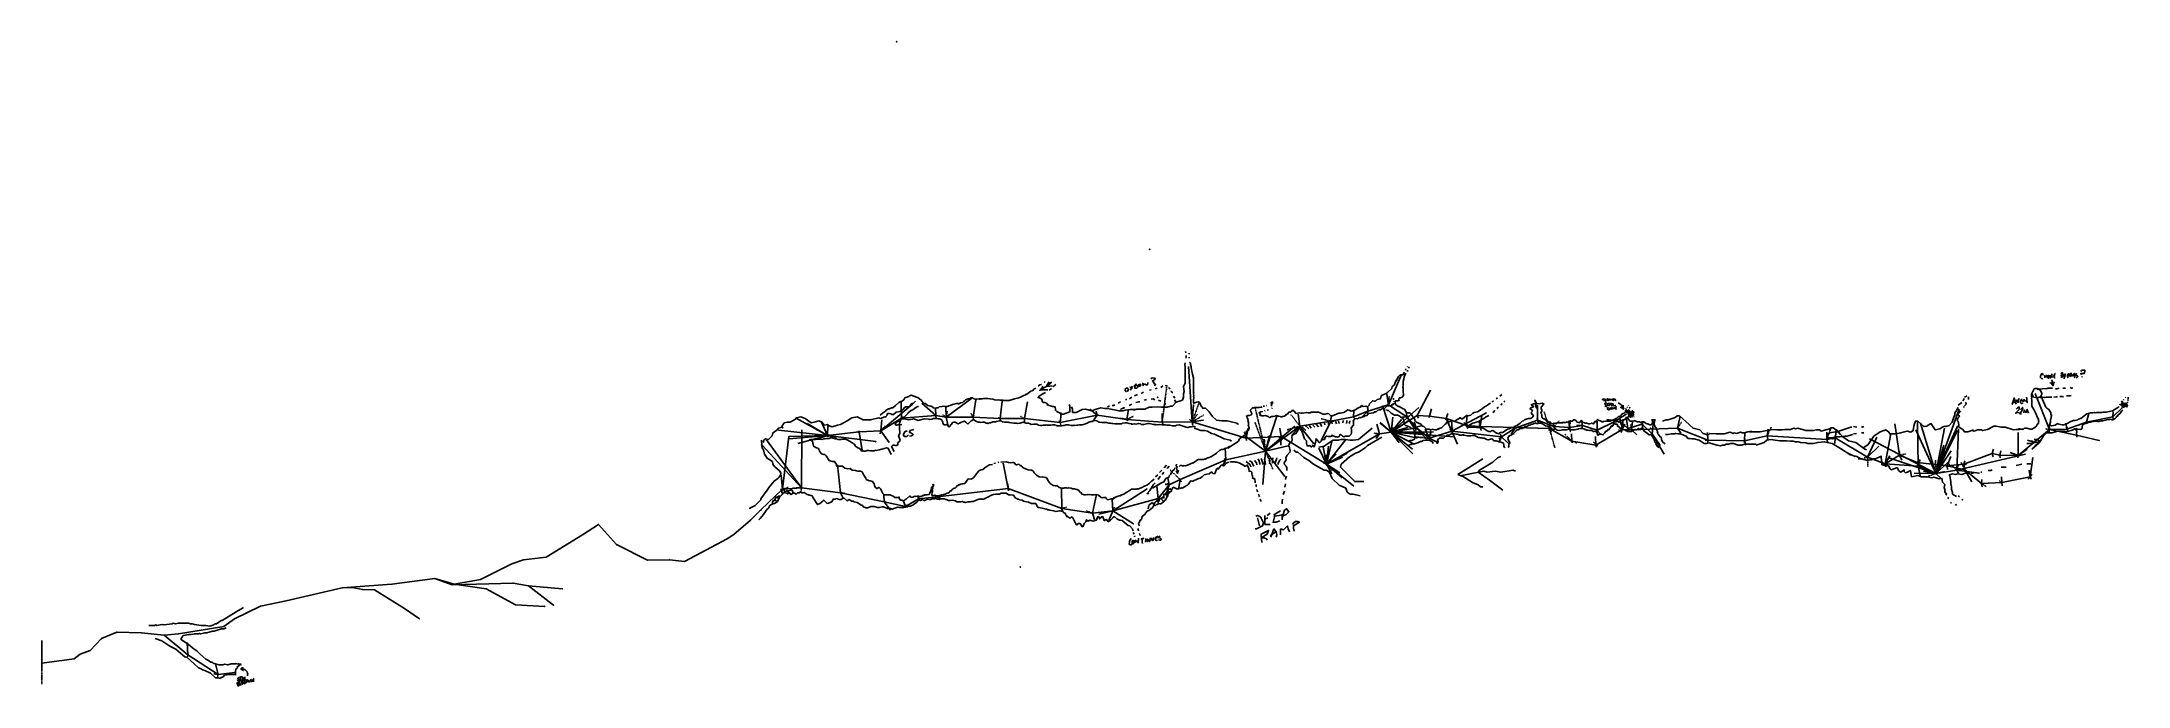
# Model space of a CAD drawing. Header units: millimetres. Extents: x 0 to 2223, y -25 to 663.
import ezdxf

# ---------------------------------------------------------------- set-up
doc = ezdxf.new("R2010")
doc.units = ezdxf.units.MM
doc.linetypes.add('DASH', pattern=[0.6, 0.3, -0.3])

msp = doc.modelspace()

# ---------------------------------------------------------------- linework, layer by layer
at = {"layer": 'Shots', "color": 1}
for p, q in [((893.886, 247.928), (927.888, 276.288)), ((1397.462, 262.854), (1413.048, 268.648)), ((1413.048, 268.648), (1434.852, 275.678)), ((1434.852, 275.678), (1454.518, 262.67)), ((1502.278, 247.574), (1538.788, 266.82)), ((2206.632, 262.84), (2216.614, 272.368)), ((837.356, 242.71), (870.888, 246.74)), ((870.888, 246.74), (893.886, 247.928)), ((893.886, 247.928), (915.872, 261.484)), ((915.872, 261.484), (952.598, 264.212)), ((952.598, 264.212), (963.726, 262.398)), ((963.726, 262.398), (992.36, 262.43)), ((992.36, 262.43), (1021.112, 260.944)), ((1021.112, 260.944), (1047.15, 260.806)), ((1047.15, 260.806), (1085.256, 256.878)), ((1085.256, 256.878), (1124.374, 264.706)), ((1124.374, 264.706), (1156.076, 259.842)), ((1156.076, 259.842), (1193.82, 257.132)), ((1193.82, 257.132), (1225.796, 257.304)), ((1225.796, 257.304), (1237.612, 259.128)), ((1225.796, 257.304), (1283.332, 240.086)), ((1303.892, 226.06), (1340.532, 252.824)), ((1340.532, 252.824), (1373.446, 258.068)), ((1368.934, 212.208), (1425.304, 244.61)), ((1373.446, 258.068), (1397.462, 262.854)), ((1425.304, 244.61), (1437.638, 246.282)), ((1437.638, 246.282), (1465.542, 264.048)), ((1454.518, 262.67), (1463.974, 251.61)), ((1463.974, 251.61), (1478.316, 239.926)), ((1465.542, 264.048), (1478.44, 263.548)), ((1478.316, 239.926), (1502.278, 247.574)), ((1478.44, 263.548), (1496.246, 260.88)), ((1496.246, 260.88), (1517.934, 253.44)), ((1502.278, 247.574), (1555.244, 241.356)), ((1517.934, 253.44), (1532.446, 252.324)), ((1532.446, 252.324), (1606.458, 250.142)), ((1555.244, 241.356), (1569.976, 250.612)), ((1569.976, 250.612), (1593.842, 259.12)), ((1593.842, 259.12), (1611.112, 252.29)), ((1606.458, 250.142), (1630.296, 236.906)), ((1611.112, 252.29), (1627.902, 251.202)), ((1627.902, 251.202), (1641.554, 253.436)), ((1641.554, 253.436), (1657.412, 248.628)), ((1655.98, 232.608), (1683.778, 249.072)), ((1657.412, 248.628), (1675.27, 257.508)), ((1675.27, 257.508), (1688.262, 265.638)), ((1675.27, 257.508), (1681.63, 257.896)), ((1681.63, 257.896), (1689.914, 250.368)), ((1683.778, 249.072), (1693.794, 248.992)), ((1689.914, 250.368), (1705.342, 255.092)), ((1693.794, 248.992), (1742.956, 250.814)), ((1705.342, 255.092), (1715.774, 244.58)), ((1715.774, 244.58), (1724.282, 232.128)), ((1742.956, 250.814), (1775.156, 237.736)), ((2105.748, 221.586), (2139.212, 249.27)), ((2139.212, 249.27), (2157.574, 249.512)), ((2139.212, 249.27), (2167.96, 243.118)), ((2157.574, 249.512), (2178.736, 257.214)), ((2178.736, 257.214), (2206.632, 262.84)), ((789.274, 185.454), (796.17, 241.632)), ((796.17, 241.632), (837.356, 242.71)), ((837.356, 242.71), (888.56, 236.3)), ((1261.53, 216.916), (1303.892, 226.06)), ((1283.332, 240.086), (1320.62, 241.802)), ((1320.62, 241.802), (1368.934, 212.208)), ((1555.244, 241.356), (1562.568, 234.756)), ((1630.296, 236.906), (1655.98, 232.608)), ((1775.156, 237.736), (1814.248, 237.104)), ((1814.248, 237.104), (1838.424, 242.618)), ((1838.424, 242.618), (1901.872, 238.506)), ((1901.872, 238.506), (1910.834, 240.184)), ((1910.834, 240.184), (1945.4, 219.722)), ((2047.806, 212.264), (2078.038, 223.51)), ((2078.038, 223.51), (2086.108, 221.784)), ((2167.96, 243.118), (2192.102, 237.652)), ((1212.974, 195.842), (1261.53, 216.916)), ((1945.4, 219.722), (1964.212, 212.73)), ((1964.212, 212.73), (1979.21, 221.97)), ((1964.212, 212.73), (1999.378, 210.052)), ((1979.21, 221.97), (1998.352, 214.128)), ((1998.352, 214.128), (2030.042, 210.542)), ((1999.378, 210.052), (2018.138, 202.308)), ((2018.138, 202.308), (2040.274, 205.882)), ((2030.042, 210.542), (2047.806, 212.264)), ((2030.042, 210.542), (2048.868, 206.258)), ((2040.274, 205.882), (2064.24, 202.598)), ((2048.868, 206.258), (2066.874, 191.492)), ((2086.108, 221.784), (2105.748, 221.586)), ((766.314, 163.396), (789.274, 185.454)), ((789.274, 185.454), (809.538, 187.092)), ((809.538, 187.092), (850.874, 181.652)), ((850.874, 181.652), (897.64, 172.078)), ((954.41, 177.426), (1029.752, 186.204)), ((1029.752, 186.204), (1086.864, 164.79)), ((1141.23, 162.32), (1177.63, 185.87)), ((1189.418, 175.77), (1201.354, 190.198)), ((1201.354, 190.198), (1212.974, 195.842)), ((2066.874, 191.492), (2088.478, 192.632)), ((2088.478, 192.632), (2118.598, 198.588)), ((755.22, 152.386), (766.314, 163.396)), ((897.64, 172.078), (920.33, 166.962)), ((920.33, 166.962), (934.18, 175.18)), ((934.18, 175.18), (954.41, 177.426)), ((1086.864, 164.79), (1119.518, 159.904)), ((1119.518, 159.904), (1141.23, 162.32)), ((1141.23, 162.32), (1189.418, 175.77)), ((1141.23, 162.32), (1163.222, 148.652)), ((537.504, 113.186), (576.304, 137.028)), ((576.304, 137.028), (593.38, 147.866)), ((593.38, 147.866), (612.548, 126.426)), ((730.442, 132.748), (737.498, 137.302)), ((737.498, 137.302), (755.22, 152.386)), ((513.406, 110.136), (537.504, 113.186)), ((612.548, 126.426), (645.316, 109.858)), ((684.838, 108.5), (730.442, 132.748)), ((373.098, 84.378), (418.738, 90.128)), ((418.738, 90.128), (437.198, 83.688)), ((418.738, 90.128), (439.308, 84.328)), ((439.308, 84.328), (467.46, 89.354)), ((467.46, 89.354), (501.026, 105.884)), ((501.026, 105.884), (513.406, 110.136)), ((645.316, 109.858), (669.008, 110.35)), ((669.008, 110.35), (684.838, 108.5)), ((260.412, 66.59), (320.258, 80.252)), ((320.258, 80.252), (373.098, 84.378)), ((320.258, 80.252), (330.528, 80.694)), ((330.528, 80.694), (341.988, 78.596)), ((341.988, 78.596), (354.608, 78.184)), ((354.608, 78.184), (386.582, 58.266)), ((437.198, 83.688), (502.294, 85.28)), ((439.308, 84.328), (473.57, 79.142)), ((473.57, 79.142), (504.874, 62.336)), ((502.294, 85.28), (518.498, 82.518)), ((518.498, 82.518), (545.316, 61.71)), ((518.498, 82.518), (554.976, 79.246)), ((194.156, 39.128), (205.466, 47.302)), ((205.466, 47.302), (233.144, 60.82)), ((233.144, 60.82), (260.412, 66.59)), ((386.582, 58.266), (402.332, 47.262)), ((504.874, 62.336), (535.91, 60.576)), ((51.446, 13.572), (63.802, 26.154)), ((63.802, 26.154), (80.17, 33.02)), ((80.17, 33.02), (105.906, 32.464)), ((105.906, 32.464), (130.458, 29.658)), ((130.458, 29.658), (145.64, 31.154)), ((130.458, 29.658), (155.728, 8.778)), ((145.64, 31.154), (194.156, 39.128)), ((0, 0), (34.608, 4.522)), ((34.608, 4.522), (40.824, 9.602)), ((40.824, 9.602), (51.446, 13.572)), ((155.728, 8.778), (187.922, -12.126)), ((187.922, -12.126), (205.916, -10.012))]:
    msp.add_line(p, q, dxfattribs=at)
for centre in [(927.888, 276.288), (1413.048, 268.648), (1434.852, 275.678), (1538.788, 266.82), (2216.614, 272.368), (870.888, 246.74), (893.886, 247.928), (915.872, 261.484), (952.598, 264.212), (963.726, 262.398), (992.36, 262.43), (1021.112, 260.944), (1047.15, 260.806), (1085.256, 256.878), (1124.374, 264.706), (1156.076, 259.842), (1193.82, 257.132), (1225.796, 257.304), (1237.612, 259.128), (1340.532, 252.824), (1373.446, 258.068), (1397.462, 262.854), (1425.304, 244.61), (1437.638, 246.282), (1454.518, 262.67), (1463.974, 251.61), (1465.542, 264.048), (1478.44, 263.548), (1496.246, 260.88), (1502.278, 247.574), (1517.934, 253.44), (1532.446, 252.324), (1569.976, 250.612), (1593.842, 259.12), (1606.458, 250.142), (1611.112, 252.29), (1627.902, 251.202), (1641.554, 253.436), (1657.412, 248.628), (1675.27, 257.508), (1681.63, 257.896), (1683.778, 249.072), (1688.262, 265.638), (1689.914, 250.368), (1693.794, 248.992), (1705.342, 255.092), (1715.774, 244.58), (1742.956, 250.814), (2139.212, 249.27), (2157.574, 249.512), (2178.736, 257.214), (2206.632, 262.84), (796.17, 241.632), (837.356, 242.71), (888.56, 236.3), (1283.332, 240.086), (1303.892, 226.06), (1320.62, 241.802), (1478.316, 239.926), (1555.244, 241.356), (1562.568, 234.756), (1630.296, 236.906), (1655.98, 232.608), (1724.282, 232.128), (1775.156, 237.736), (1814.248, 237.104), (1838.424, 242.618), (1901.872, 238.506), (1910.834, 240.184), (2078.038, 223.51), (2167.96, 243.118), (2192.102, 237.652), (1261.53, 216.916), (1368.934, 212.208), (1945.4, 219.722), (1964.212, 212.73), (1979.21, 221.97), (1998.352, 214.128), (1999.378, 210.052), (2018.138, 202.308), (2030.042, 210.542), (2040.274, 205.882), (2047.806, 212.264), (2048.868, 206.258), (2064.24, 202.598), (2086.108, 221.784), (2105.748, 221.586), (789.274, 185.454), (809.538, 187.092), (850.874, 181.652), (1029.752, 186.204), (1177.63, 185.87), (1201.354, 190.198), (1212.974, 195.842), (2066.874, 191.492), (2088.478, 192.632), (2118.598, 198.588), (766.314, 163.396), (897.64, 172.078), (920.33, 166.962), (934.18, 175.18), (954.41, 177.426), (1086.864, 164.79), (1119.518, 159.904), (1141.23, 162.32), (1189.418, 175.77), (576.304, 137.028), (593.38, 147.866), (737.498, 137.302), (755.22, 152.386), (1163.222, 148.652), (537.504, 113.186), (612.548, 126.426), (730.442, 132.748), (418.738, 90.128), (467.46, 89.354), (501.026, 105.884), (513.406, 110.136), (645.316, 109.858), (669.008, 110.35), (684.838, 108.5), (320.258, 80.252), (330.528, 80.694), (341.988, 78.596), (354.608, 78.184), (373.098, 84.378), (437.198, 83.688), (439.308, 84.328), (473.57, 79.142), (502.294, 85.28), (518.498, 82.518), (554.976, 79.246), (205.466, 47.302), (233.144, 60.82), (260.412, 66.59), (386.582, 58.266), (402.332, 47.262), (504.874, 62.336), (535.91, 60.576), (545.316, 61.71), (63.802, 26.154), (80.17, 33.02), (105.906, 32.464), (130.458, 29.658), (145.64, 31.154), (194.156, 39.128), (34.608, 4.522), (40.824, 9.602), (51.446, 13.572), (155.728, 8.778), (187.922, -12.126), (205.916, -10.012)]:
    msp.add_circle(centre, 0.1, dxfattribs=at)
at = {"layer": 'Sketch', "color": 0}
for points in [[(1218.4, 320.31), (1217.8, 318.51), (1218.4, 316.11), (1218.4, 298.71), (1216.6, 295.11), (1217.2, 289.71), (1216.6, 287.31), (1216.6, 283.71), (1215.4, 280.71), (1208.8, 278.31), (1204.6, 274.11), (1202.8, 274.11), (1199.2, 272.91), (1192.6, 272.91), (1188.4, 273.51), (1183, 272.91), (1180, 272.91), (1175.2, 271.11), (1166.8, 271.11), (1163.2, 269.91)], [(1218.6, 332.51), (1219, 330.91)], [(1219.4, 328.11), (1219.4, 326.91), (1219, 325.31)], [(1222.6, 330.51), (1222.6, 329.71)], [(1222.6, 326.51), (1222.6, 325.31)], [(1223, 320.91), (1223.8, 320.11), (1223.8, 318.51), (1224.6, 316.11), (1224.6, 314.91), (1225, 313.31), (1226.2, 308.11), (1227, 304.51), (1227, 288.91), (1227.4, 288.11), (1227, 287.31), (1227.4, 285.31), (1227, 284.51), (1227.4, 282.91), (1227, 281.31), (1227, 277.71), (1227.8, 277.31), (1230.2, 278.51), (1232.6, 278.91), (1233.8, 277.71), (1235.4, 274.11), (1237.8, 271.31)], [(1452.9, 312.68), (1453.5, 313.88)], [(1454.7, 315.98), (1455, 316.58)], [(1455.3, 312.38), (1455, 311.18)], [(1457.1, 315.98), (1456.2, 314.78)], [(2172.4, 311.21), (2173.3, 312.11), (2174.2, 312.41), (2175.7, 312.41), (2176.3, 312.71), (2176.9, 312.41), (2176.9, 310.91), (2176.3, 310.01), (2176, 308.81), (2174.5, 309.11), (2173, 308.81), (2172.4, 308.81), (2173.3, 307.61)], [(999.1, 281.51), (999.7, 281.51), (1000.3, 282.11), (1002.4, 282.11), (1003.6, 282.41), (1007.8, 282.41), (1010.5, 281.81), (1013.2, 281.51), (1015.6, 280.91), (1018, 280.61), (1019.5, 280.91), (1020.7, 280.61), (1024, 280.61), (1025.2, 280.31), (1026.7, 280.31), (1027.9, 280.01), (1030.6, 280.01), (1036.6, 281.81), (1041.1, 283.01), (1042.6, 283.91), (1043.2, 283.91), (1044.7, 284.81), (1047.4, 286.01), (1048, 286.01), (1048.6, 286.91), (1049.5, 286.91), (1053.7, 290.21), (1055.5, 290.51), (1057.3, 292.61), (1057.9, 292.61), (1059.1, 293.51)], [(1061.5, 295.91), (1062.1, 295.91), (1063.6, 296.81), (1065.1, 297.41)], [(1066.6, 295.31), (1066.3, 294.41), (1064.5, 292.01), (1063.3, 291.11), (1065.4, 291.41), (1066.3, 291.71), (1066.9, 291.41), (1068.7, 291.71), (1071.4, 291.41), (1072, 291.71)], [(1076.2, 299.51), (1075, 299.21), (1073.8, 297.71), (1072.6, 297.11), (1069.9, 294.71), (1066.9, 293.21), (1065.1, 291.41), (1064.2, 291.11)], [(1068.1, 299.51), (1069, 300.41)], [(1073.5, 300.11), (1070.8, 296.21), (1070.2, 295.61), (1071.7, 295.31), (1073.8, 295.31), (1076.5, 295.91)], [(1075.9, 292.91), (1073.2, 291.11)], [(1080.4, 297.11), (1077.4, 294.71)], [(1154.6, 293.31), (1154.2, 290.51), (1155.4, 289.71), (1157.4, 290.51), (1157.4, 292.51), (1156.2, 293.71), (1155.4, 293.31)], [(1159.4, 294.51), (1161.4, 294.11), (1162.6, 292.91)], [(1161.8, 295.31), (1161, 293.31), (1159.8, 291.31)], [(1163.8, 296.11), (1164.6, 294.11), (1164.6, 292.91)], [(1164.2, 296.11), (1165.8, 297.71), (1166.2, 296.91), (1165, 295.31), (1166.2, 296.11), (1167.8, 295.71), (1167.8, 294.51), (1166.6, 293.31), (1165.4, 293.31), (1164.6, 293.71)], [(1168.6, 297.31), (1168.6, 295.31), (1170.2, 295.31), (1171, 297.31), (1169.4, 297.31), (1168.6, 296.91)], [(1173.4, 298.91), (1173, 298.11), (1173.4, 296.11), (1175, 297.71), (1175.8, 297.71), (1176.6, 296.91), (1178.2, 296.91), (1178.6, 298.51), (1178.6, 299.31)], [(1180.2, 291.31), (1182.2, 291.71)], [(1181.8, 303.31), (1183, 304.51), (1185.8, 304.11), (1186.2, 302.91), (1183.4, 300.91), (1184.2, 300.91), (1184.6, 300.11)], [(1184.2, 300.11), (1185.4, 298.51), (1185.4, 297.71)], [(1186.6, 296.11), (1185.8, 296.51), (1186.6, 296.91), (1186.6, 297.71), (1185.8, 296.91)], [(1186.2, 292.51), (1188.6, 293.31)], [(1192.2, 294.11), (1194.6, 295.71)], [(1197, 296.11), (1199, 295.71)], [(1200.6, 294.11), (1202.2, 292.51)], [(1203.8, 290.51), (1203.4, 289.71), (1205, 288.51)], [(1453.5, 309.38), (1451.7, 305.48), (1451.1, 302.78), (1450.5, 300.38), (1450.5, 295.88), (1450.2, 294.38), (1450.5, 293.18), (1450.5, 288.68), (1450.8, 287.18), (1450.8, 285.38), (1449.6, 283.58), (1447.8, 282.98), (1446.3, 282.98), (1446, 281.78), (1446, 280.88), (1446.3, 280.28), (1444.8, 279.98), (1442.7, 279.98), (1442.1, 279.38), (1442.1, 277.28), (1441.5, 277.28), (1440.9, 276.68), (1440.3, 276.98), (1440, 275.78), (1438.5, 276.08), (1438.5, 275.18), (1438.2, 274.58), (1435.2, 274.58), (1433.1, 273.98), (1431, 271.88), (1429.5, 271.58), (1428.3, 271.28), (1426.8, 270.68), (1426.5, 270.08), (1425.3, 270.38), (1423.5, 269.78), (1421.7, 267.98), (1420.5, 267.98), (1419, 267.08), (1413.9, 266.18), (1412.1, 264.98)], [(1433.1, 288.68), (1433.9, 288.68), (1438.3, 293.08), (1438.7, 295.08), (1441.1, 296.68), (1443.1, 301.88)], [(1443, 300.98), (1445.1, 305.48), (1447.5, 307.58), (1450.2, 307.58), (1452, 310.58)], [(2129.2, 292.01), (2125.9, 292.91), (2123.8, 292.91), (2122.9, 292.61), (2120.5, 287.81), (2120.5, 287.21), (2122.3, 283.91), (2126.5, 283.01), (2129.5, 284.21), (2131, 286.91), (2131, 287.51), (2129.8, 290.21), (2128.9, 291.41), (2126.5, 292.31)], [(2125.9, 292.01), (2126.5, 292.31), (2136.7, 292.91), (2137.9, 293.21), (2138.8, 293.21), (2139.4, 293.51), (2142.4, 293.51)], [(2132.2, 307.31), (2132.2, 308.21), (2131.6, 308.81), (2130.1, 307.91), (2130.1, 307.01), (2129.5, 306.11), (2129.5, 304.61), (2131, 303.41), (2132.2, 303.71)], [(2134, 307.31), (2134.3, 306.11), (2134.3, 304.31)], [(2134.3, 304.91), (2135.8, 306.41), (2136.1, 307.01), (2136.4, 305.81), (2136.7, 304.31)], [(2137.6, 306.71), (2137.3, 304.91), (2137.6, 304.01), (2138.5, 304.01), (2139.1, 304.61), (2138.8, 305.81), (2138.5, 306.71), (2137.3, 307.01)], [(2139.7, 307.31), (2140.3, 304.31), (2140.3, 305.21), (2140.9, 305.81), (2140.9, 306.71), (2142.1, 308.51)], [(2139.7, 298.91), (2140.9, 298.61), (2143, 295.91), (2143.6, 297.71), (2143.6, 298.61), (2144.5, 300.11)], [(2141.5, 306.71), (2142.1, 304.61)], [(2141.8, 302.21), (2142.1, 300.41), (2142.4, 297.11)], [(2143.6, 306.11), (2145.1, 306.71)], [(2143.9, 307.61), (2145.7, 308.81)], [(2143.9, 307.61), (2144.2, 307.01), (2143.9, 304.91), (2144.5, 304.31), (2145.1, 304.61)], [(2145.4, 292.61), (2146.9, 292.61), (2149.6, 293.21)], [(2151.7, 308.21), (2151.7, 308.81), (2152.9, 310.01), (2153.2, 309.41), (2152.3, 306.71), (2153.5, 306.41), (2153.8, 305.81), (2152.3, 304.91), (2151.4, 305.21)], [(2151.7, 307.31), (2152, 305.21)], [(2153.5, 308.21), (2155, 307.01)], [(2153.5, 293.51), (2155.3, 293.51), (2156.2, 293.21)], [(2156.2, 308.81), (2155, 305.21), (2154.7, 303.41)], [(2158, 306.71), (2158.6, 304.61), (2158.6, 305.81), (2158.3, 307.31), (2158.9, 308.51), (2159.5, 308.81), (2160.4, 307.61), (2159.5, 306.41)], [(2161, 306.11), (2162.2, 306.41), (2165.8, 308.51), (2166.4, 309.11), (2164.6, 308.21), (2164, 307.01), (2165.8, 306.71), (2166.4, 306.41), (2166.1, 304.91), (2165.2, 304.61)], [(2161.3, 305.51), (2161.3, 305.51), (2161.6, 308.21), (2162.2, 309.41), (2162.2, 308.81), (2163.1, 305.81)], [(2161.3, 294.11), (2162.5, 293.51), (2164, 293.81)], [(2168.2, 309.11), (2166.7, 307.61), (2168.8, 306.71), (2169.4, 306.11), (2168.2, 304.61), (2167.6, 304.61)], [(2174.5, 305.21), (2173.9, 305.51), (2173.9, 304.91)], [(893.2, 264.71), (895.9, 266.81), (898.9, 268.91), (899.8, 269.81), (902.2, 271.31), (903.1, 271.31), (905.5, 272.21), (906.7, 272.51), (909.7, 274.91), (913.3, 278.21), (917.2, 279.71), (918.4, 280.91), (919.6, 283.01), (923.8, 284.51), (924.7, 285.11), (925.9, 285.41)], [(900.6, 265.21), (901.2, 266.41), (903, 266.41), (904.5, 266.11), (905.7, 265.21), (907.5, 265.21), (910.5, 267.91), (912.9, 268.21), (914.4, 268.51), (918, 270.91), (918.9, 272.41), (920.7, 273.31), (922.8, 273.31), (924.6, 273.91), (927, 276.91), (928.8, 277.51), (930.9, 279.31)], [(922.8, 266.71), (925.8, 269.11), (927, 270.01), (928.2, 270.31), (931.2, 272.71), (931.8, 272.71), (932.4, 273.31), (933.6, 273.61), (934.2, 273.91)], [(925.6, 285.71), (926.2, 286.01), (931.9, 283.61), (933.4, 283.31), (937, 280.61), (937.9, 279.11), (940, 277.31), (941.2, 277.01), (944.2, 274.91), (945.4, 274.61), (946.9, 274.01), (947.8, 274.01), (949.6, 273.11), (949.9, 272.21), (952.6, 271.91), (953.8, 272.21), (955, 272.51), (956.2, 273.41), (959.2, 273.71), (961.3, 274.01), (962.5, 273.71), (964.9, 273.71)], [(964, 273.41), (966.4, 274.61), (967.9, 274.91), (970.3, 275.81), (971.8, 276.11), (974.8, 277.01), (976.3, 277.01), (977.2, 276.71)], [(976.3, 276.71), (977.2, 276.71), (979.3, 277.61), (981.1, 278.21), (982, 279.11), (982.9, 279.41), (984.4, 280.91), (987.1, 282.11), (988, 282.11), (990.4, 283.01), (991.9, 283.01), (993.1, 282.11), (993.7, 282.11), (994.3, 281.51), (996.1, 281.51), (999.1, 282.11), (999.7, 282.11)], [(1069.6, 288.71), (1067.5, 287.51), (1066.9, 287.51), (1065.4, 286.61), (1063, 285.11), (1061.5, 283.31), (1063, 283.01), (1065.1, 282.11), (1066, 280.01), (1066, 279.11), (1067.2, 278.21), (1068.7, 277.91), (1069.9, 277.61), (1072, 276.11), (1071.4, 275.51), (1076.8, 273.71), (1078, 273.71), (1079.2, 273.41), (1079.8, 273.41), (1080.1, 270.71), (1080.1, 269.81), (1081.6, 268.31), (1085.2, 266.81), (1086.4, 266.81)], [(1085.2, 265.71), (1088.8, 265.71), (1095.4, 268.11), (1095.4, 274.11), (1094.8, 275.91)], [(1097.2, 273.51), (1098.4, 271.11), (1098.4, 267.51), (1102, 267.51), (1108.6, 270.51), (1112.2, 271.11), (1118.8, 269.31), (1123.6, 271.11), (1128.4, 272.31), (1132.6, 271.71), (1135, 271.71), (1139.2, 271.11), (1144.6, 269.91), (1147.6, 269.31), (1151.8, 269.31), (1154.2, 269.91), (1159.6, 270.51), (1165, 270.51)], [(1135.4, 272.91), (1137, 274.11), (1137.8, 274.11)], [(1140.6, 274.91), (1141.8, 274.91), (1143.4, 275.71)], [(1147, 277.71), (1147.8, 277.71), (1148.6, 278.51), (1149.4, 278.51)], [(1149.4, 270.51), (1150.2, 271.31), (1151, 271.31), (1151.8, 272.11), (1153, 272.11), (1153.8, 272.91)], [(1154.6, 280.91), (1156.2, 281.71)], [(1158.6, 274.91), (1161.4, 276.11)], [(1159, 282.11), (1161.4, 283.71)], [(1164.2, 285.31), (1167.4, 286.51)], [(1165.8, 278.11), (1168.6, 278.91), (1169.8, 278.91)], [(1171.4, 287.71), (1173.8, 288.91)], [(1174.6, 280.51), (1177, 281.31)], [(1182.2, 281.71), (1184.2, 282.11), (1185.8, 280.91)], [(1189.8, 280.51), (1192.2, 279.31)], [(1196.2, 277.31), (1197.8, 276.11)], [(1205.8, 284.91), (1207.4, 282.51)], [(1207, 280.91), (1208.2, 278.91), (1207.4, 278.91)], [(1238.2, 272.11), (1239.8, 272.11), (1243.8, 268.11), (1247, 263.31), (1251.8, 259.31), (1257.4, 258.51), (1263, 258.51), (1273.4, 256.11), (1275, 254.51)], [(1285.6, 253.98), (1285.6, 256.78), (1285.2, 258.98), (1285.4, 259.98), (1284.4, 261.78), (1284.2, 262.78), (1283.6, 263.58), (1284, 263.98), (1285, 264.18), (1286.6, 264.18), (1288.8, 264.98), (1289.2, 266.18), (1288.4, 268.58), (1287.6, 269.98), (1289.4, 271.78), (1290.4, 272.38), (1291.2, 272.38), (1292, 272.58), (1295.8, 272.58), (1297.6, 272.78), (1299.2, 273.18), (1300.4, 273.38)], [(1299.2, 268.18), (1298.8, 268.18), (1297.2, 267.18), (1297.2, 266.78), (1298.2, 266.18), (1298.4, 265.78), (1297.8, 264.38), (1298.2, 264.18), (1299.2, 264.18), (1300.2, 263.98), (1301.6, 263.98), (1303.6, 264.18), (1304.4, 263.98), (1306.6, 262.98), (1307.8, 262.18), (1308.4, 261.98), (1310.2, 263.18), (1312, 262.98), (1313.8, 263.58), (1314.2, 263.98), (1315.2, 263.98), (1315.6, 264.18), (1316.4, 263.98), (1317, 263.98), (1317.4, 263.58), (1318.2, 263.38), (1320.8, 262.78)], [(1299.2, 267.98), (1301, 268.38)], [(1301.4, 273.98), (1302.4, 273.98), (1302.8, 274.18)], [(1302.8, 269.18), (1303.6, 269.38)], [(1305, 274.78), (1305.4, 274.98)], [(1305.8, 269.98), (1307, 270.38)], [(1309.2, 277.38), (1310.2, 278.18), (1311.2, 278.78), (1311.6, 278.58), (1311.4, 277.38), (1310.2, 275.98), (1310.2, 275.18), (1310.4, 273.98)], [(1310.6, 271.78), (1310.8, 272.18)], [(1324.8, 263.98), (1326.4, 265.58), (1327.2, 265.58), (1329.2, 267.98), (1330.4, 267.58), (1332.8, 269.58)], [(1331.4, 269.38), (1333, 269.78), (1335.4, 267.78), (1335.4, 266.98), (1336.2, 266.18), (1340.2, 266.98), (1342.2, 266.58), (1343, 266.98), (1343.8, 266.58), (1347.4, 267.38), (1349.4, 266.98), (1351.4, 266.98), (1352.2, 267.38)], [(1351.9, 267.08), (1352.7, 267.88), (1360.3, 267.88), (1363.9, 266.28), (1364.7, 265.48), (1367.5, 265.48), (1369.9, 266.28), (1371.5, 265.88), (1373.5, 263.88), (1375.1, 263.88), (1381.9, 266.68), (1383.9, 266.68), (1385.5, 267.08), (1387.5, 267.48), (1391.5, 270.28), (1393.1, 269.88), (1395.1, 268.68), (1396.7, 269.08), (1399.9, 270.28), (1401.5, 271.48), (1404.3, 273.08), (1405.1, 273.08), (1406.3, 274.68), (1407.9, 273.88), (1410.7, 274.28), (1412.7, 273.48), (1414.3, 275.08), (1414.7, 276.68), (1417.9, 279.88), (1419.5, 279.48), (1421.1, 279.48), (1422.7, 281.08), (1426.3, 281.88), (1427.1, 285.08), (1428.7, 286.28), (1432.3, 287.48), (1433.1, 288.28), (1433.9, 288.28)], [(1432.2, 270.28), (1433.4, 269.98), (1434, 269.38), (1434.9, 269.38), (1437.9, 266.68), (1441.2, 264.58), (1443.3, 264.58), (1443.9, 264.88), (1446.3, 263.98), (1449, 261.58), (1450.2, 260.68)], [(1440.3, 282.58), (1440.3, 281.38), (1440, 280.78)], [(1440.6, 279.58), (1440.6, 278.98)], [(1442.4, 276.58), (1443, 275.38), (1445.4, 273.88), (1446.3, 273.88), (1450.5, 271.18), (1452, 270.88), (1453.8, 267.88), (1454.1, 266.98), (1456.8, 266.98), (1458.3, 266.38), (1462.8, 260.08), (1462.8, 258.88), (1464.6, 257.08), (1467.6, 255.58), (1468.2, 255.58), (1469.7, 254.68), (1470.9, 252.88), (1472.7, 252.28), (1474.8, 250.18), (1475.1, 249.28), (1475.7, 248.98), (1476.6, 249.58), (1478.4, 249.58), (1480.2, 248.68), (1481.4, 249.58), (1482.6, 249.28), (1483.8, 248.98), (1485.9, 248.98), (1487.4, 249.58), (1488.3, 249.58), (1488.9, 249.88)], [(1509, 260.38), (1510.8, 261.58), (1511.4, 261.58), (1512.6, 260.68), (1513.8, 260.68), (1517.7, 263.68), (1519.8, 263.98), (1522.5, 264.58), (1524.6, 266.68), (1525.2, 266.68), (1526.1, 267.28), (1529.7, 268.18), (1533.6, 270.58), (1534.2, 271.18), (1534.8, 271.18), (1537.2, 273.28), (1539.3, 274.48), (1539.9, 275.08), (1540.5, 275.08), (1542, 276.58), (1543.5, 277.48)], [(1545, 278.38), (1546.2, 279.58), (1546.8, 279.58)], [(1545.9, 267.58), (1546.8, 267.88), (1548.3, 269.38)], [(1549.8, 281.98), (1551, 282.88)], [(1550.4, 271.48), (1552.2, 272.98)], [(1553.7, 284.98), (1555.5, 286.48)], [(1554.6, 275.38), (1555.5, 276.58), (1556.1, 276.58)], [(1557.9, 278.68), (1558.8, 279.58)], [(1568.4, 252.28), (1569.6, 252.58), (1572.3, 253.78), (1575.3, 255.88), (1577.4, 257.98), (1578.9, 258.58), (1580.1, 259.78), (1581, 259.78), (1581.6, 260.38), (1582.8, 260.68), (1584, 260.98), (1585.8, 260.98), (1587.6, 261.58), (1589.4, 263.98), (1588.5, 265.18), (1587.6, 265.48), (1587.3, 266.68), (1587.3, 267.58), (1588.2, 268.78), (1587.9, 269.98), (1585.8, 271.18), (1586.7, 272.38), (1589.4, 273.28), (1589.4, 273.88), (1587, 275.68), (1590.6, 276.88), (1590.6, 276.88), (1593.9, 276.58), (1596.9, 276.88), (1598.7, 277.18), (1600.5, 276.58), (1597.8, 273.58)], [(1591.7, 280.98), (1590.9, 279.98), (1590.9, 279.58), (1592.1, 278.38), (1592.3, 277.98), (1591.7, 276.18), (1592.3, 274.38), (1592.3, 272.38)], [(1591.5, 274.78), (1591.5, 274.38), (1592.3, 272.98), (1592.5, 272.18), (1592.5, 273.18), (1593.3, 274.78), (1593.3, 275.18)], [(1598.1, 274.18), (1597.7, 272.78), (1597.7, 271.58), (1598.3, 269.78), (1598.3, 269.18), (1597.1, 266.78), (1597.9, 265.98), (1598.3, 264.58), (1598.3, 262.38), (1598.7, 262.18), (1598.5, 261.78), (1599.9, 260.78), (1600.7, 260.78), (1602.7, 259.38), (1603.3, 258.38), (1604.3, 258.18), (1604.7, 258.18), (1605.7, 256.98), (1606.7, 256.38), (1607.3, 256.38), (1608.5, 255.78), (1609.1, 255.78), (1609.9, 255.38), (1611.5, 255.98), (1612.5, 255.78), (1613.3, 255.98), (1615.1, 256.18), (1616.5, 256.18), (1616.9, 256.38), (1617.5, 256.18), (1620.1, 256.38), (1620.5, 256.38)], [(1662.5, 257.78), (1663.3, 257.58), (1664.1, 257.78), (1666.3, 258.18), (1667.9, 257.98), (1671.1, 257.98), (1673.1, 259.18), (1674.7, 259.58), (1678.1, 261.38), (1679.5, 262.78), (1680.3, 262.98), (1681.1, 262.98), (1681.9, 263.38), (1682.9, 264.38), (1683.3, 265.38), (1684.1, 265.98), (1684.9, 266.18), (1686.1, 266.58), (1687.1, 267.78)], [(1662.74, 280.86), (1663.34, 281.22), (1663.46, 281.46), (1664.54, 281.94), (1664.78, 282.18)], [(1664.06, 281.7), (1664.54, 280.74), (1664.66, 279.66), (1664.66, 279.42)], [(1667.1, 277.58), (1666.5, 277.58), (1665.1, 276.58), (1665.5, 276.18), (1665.9, 276.18), (1666.1, 275.58), (1667.1, 274.98), (1667.5, 273.98), (1667.1, 273.58), (1666.1, 274.18), (1665.5, 274.58)], [(1665.62, 281.34), (1666.46, 282.06)], [(1665.62, 280.86), (1665.98, 280.02), (1665.86, 279.54), (1666.34, 279.42), (1666.7, 279.42), (1666.94, 279.54)], [(1667.3, 276.58), (1670.1, 277.18)], [(1667.66, 281.58), (1668.14, 281.94), (1668.62, 281.82), (1668.14, 281.1), (1667.66, 280.74), (1668.62, 279.78)], [(1667.66, 280.86), (1667.78, 280.14)], [(1669.34, 272.82), (1669.1, 272.82), (1668.62, 272.34), (1668.38, 272.22), (1668.26, 271.5), (1668.38, 270.9), (1668.86, 270.42), (1669.7, 270.18), (1670.06, 270.3)], [(1668.9, 276.78), (1668.7, 276.38), (1669.1, 274.38)], [(1669.34, 280.86), (1669.34, 280.26), (1669.22, 279.9), (1669.22, 281.82), (1669.82, 280.26), (1670.3, 280.74), (1670.66, 281.7), (1671.02, 280.5)], [(1670.3, 275.58), (1671.3, 275.78), (1672.3, 275.98), (1672.9, 275.98)], [(1670.5, 275.38), (1670.5, 274.78), (1671.1, 276.78), (1671.5, 277.18), (1672.3, 276.98), (1672.9, 275.78), (1672.9, 273.98)], [(1670.54, 272.22), (1670.66, 270.66), (1670.54, 270.42), (1671.02, 271.02), (1671.5, 272.22), (1671.74, 272.46), (1671.98, 272.46), (1672.1, 271.86), (1672.1, 271.14), (1672.22, 270.78)], [(1671.62, 281.7), (1671.86, 281.22), (1671.86, 280.62), (1671.74, 280.26)], [(1672.46, 281.1), (1672.46, 280.74), (1672.58, 281.58), (1673.78, 280.26), (1673.9, 280.74), (1673.9, 281.58), (1674.14, 282.3)], [(1672.7, 272.1), (1672.46, 271.5), (1672.46, 271.14), (1672.7, 270.78), (1673.18, 270.9), (1673.54, 271.5), (1673.54, 271.98), (1673.18, 272.58), (1672.94, 272.58), (1672.46, 272.1)], [(1674.1, 277.18), (1673.9, 276.78), (1674.3, 275.78), (1674.3, 274.58), (1676.9, 274.98), (1677.3, 274.98)], [(1674.02, 272.46), (1674.02, 271.86), (1674.26, 271.26), (1674.62, 271.62), (1674.74, 272.1), (1675.58, 273.18)], [(1674.14, 280.74), (1674.86, 280.74)], [(1674.62, 280.98), (1674.5, 280.26), (1674.62, 280.02), (1674.86, 280.98), (1674.98, 281.46), (1675.1, 282.18), (1675.46, 280.74), (1675.46, 280.14)], [(1674.5, 280.62), (1674.74, 280.62)], [(1674.74, 272.34), (1675.7, 271.14)], [(1676.54, 281.82), (1676.54, 281.34), (1676.66, 280.62), (1676.66, 280.26), (1677.38, 280.14), (1677.62, 280.26)], [(1676.54, 272.1), (1677.38, 272.1), (1677.62, 272.22)], [(1676.78, 272.94), (1676.78, 272.22), (1676.66, 271.62), (1676.66, 271.38), (1677.38, 270.9), (1677.74, 270.78), (1677.98, 270.9)], [(1676.9, 273.3), (1677.14, 273.42), (1677.5, 273.3), (1677.98, 273.42)], [(1677.26, 273.42), (1677.5, 273.42), (1677.74, 273.66)], [(1679.5, 277.58), (1682.3, 275.98), (1684.5, 273.58), (1685.3, 271.78)], [(1681.9, 273.18), (1682.9, 272.78), (1685.1, 271.18), (1685.5, 270.78), (1685.1, 273.18), (1684.9, 273.58), (1685.1, 274.38), (1685.1, 275.18)], [(1689.14, 269.58), (1688.42, 269.46), (1687.82, 269.7), (1687.46, 269.22), (1687.46, 268.74), (1687.34, 268.38), (1687.94, 268.02), (1688.06, 267.78), (1688.42, 267.66), (1689.26, 268.02)], [(1687.82, 270.54), (1688.18, 271.74)], [(1689.02, 272.82), (1689.38, 273.54)], [(1690.22, 269.58), (1689.38, 268.14), (1689.98, 268.02), (1690.94, 267.06), (1691.42, 267.54), (1692.02, 269.1), (1691.66, 269.46), (1690.7, 269.94), (1689.98, 270.06)], [(1689.86, 268.02), (1689.5, 267.18), (1690.1, 266.58), (1690.58, 266.94)], [(1690.22, 274.86), (1690.58, 275.34)], [(1691.66, 268.02), (1691.54, 267.54), (1691.3, 266.94), (1691.06, 266.7), (1691.66, 266.34), (1692.14, 266.22), (1692.14, 265.98), (1693.22, 266.46), (1693.7, 266.82), (1693.58, 267.42), (1693.22, 267.78), (1692.5, 267.78)], [(1694.3, 266.94), (1694.42, 267.42), (1694.3, 267.78), (1694.42, 268.5), (1694.42, 268.98), (1694.54, 269.22), (1694.66, 268.86), (1695.74, 268.14), (1695.98, 268.14), (1696.34, 267.54), (1696.22, 267.06), (1695.5, 266.34)], [(1963.4, 248.11), (1964.6, 248.71), (1968.2, 246.31), (1968.8, 244.51), (1975.4, 244.51), (1980.8, 245.71), (1983.2, 246.31), (1987.4, 247.51), (1991.6, 246.31), (1994, 248.11), (1994.6, 252.91), (1995.2, 255.31), (1996.4, 258.31), (1998.8, 258.31), (2005.4, 252.31), (2008.4, 252.91), (2012, 255.31), (2013.2, 255.31), (2017.4, 248.71), (2022.2, 249.91), (2025.2, 251.71), (2027.6, 252.91), (2028.8, 252.31), (2032.4, 253.51), (2035.4, 257.11), (2037.2, 262.51), (2038.4, 264.91), (2038.4, 266.71), (2042, 272.71)], [(2044.4, 269.11), (2041.4, 265.51), (2043.2, 263.11), (2041.4, 261.31), (2040.8, 258.91), (2042, 257.71), (2042.6, 254.11), (2042, 252.31), (2046.8, 249.31), (2048.6, 246.91), (2052.2, 246.91), (2058.2, 248.71)], [(2042, 275.11), (2045.6, 278.11)], [(2046.8, 279.91), (2048, 281.11), (2048, 282.31)], [(2048, 273.91), (2048, 272.71)], [(2048.6, 284.11), (2049.8, 284.11), (2051, 285.31)], [(2049.2, 278.11), (2050.4, 277.51), (2050.4, 276.31), (2048.6, 274.51)], [(2052.8, 284.11), (2052.8, 281.11)], [(2100.1, 277.61), (2099.5, 276.11), (2101.6, 282.71), (2103.7, 276.41)], [(2099.8, 277.91), (2101, 278.21), (2103.4, 279.41), (2104.3, 280.61), (2104.9, 278.81), (2105.5, 278.21), (2105.8, 278.81), (2105.8, 280.61), (2106.7, 282.41)], [(2103.7, 271.01), (2105.2, 272.51), (2106.7, 273.41), (2107, 272.51), (2106.7, 270.41), (2103.1, 266.51), (2104.3, 267.11), (2106.7, 267.41)], [(2119.9, 287.21), (2119.9, 284.21), (2120.2, 283.61), (2119.9, 282.41), (2120.5, 280.91), (2120.5, 274.31), (2121.4, 272.21), (2122.6, 270.41), (2125, 265.61), (2126.2, 262.91), (2126.2, 262.31), (2127.4, 260.21), (2127.4, 259.01), (2127.7, 258.11), (2127.4, 256.91), (2127.4, 255.71), (2125.9, 254.81), (2125.6, 253.31), (2122.6, 250.61), (2120.5, 249.71), (2118.4, 249.71), (2115.1, 250.61), (2112.7, 250.61), (2111.5, 249.71), (2107.9, 249.71), (2106.7, 250.01), (2106.1, 250.01)], [(2108.2, 270.71), (2110.3, 272.81), (2110.6, 272.21), (2110.3, 270.41), (2109.4, 268.31), (2107.9, 266.81), (2107.6, 265.91), (2108.8, 265.91), (2109.4, 266.21)], [(2108.2, 281.21), (2108.5, 280.31), (2107.9, 277.91), (2109.1, 277.01), (2109.7, 277.01), (2110.6, 277.61)], [(2108.2, 280.01), (2108.8, 279.71), (2110.3, 280.01), (2111.2, 279.11), (2111.5, 280.61), (2111.8, 279.11), (2111.8, 279.11), (2111.8, 280.61), (2112.1, 281.21), (2115.4, 277.91), (2115.1, 281.51), (2114.8, 283.61)], [(2108.2, 280.31), (2110, 282.11)], [(2112.1, 269.21), (2111.8, 267.41), (2111.8, 267.41), (2112.1, 269.51), (2112.7, 270.11), (2113, 268.61), (2114.2, 267.41), (2115.4, 270.71), (2115.4, 270.11), (2116.9, 266.81)], [(2128.9, 283.01), (2130.1, 283.61), (2133.4, 283.31), (2134.3, 283.31), (2135.8, 283.61), (2138.2, 283.61), (2139.4, 283.91), (2141.5, 283.91)], [(2140.6, 264.71), (2140.6, 267.41), (2138.5, 270.71), (2136.4, 271.91), (2135.2, 273.11), (2131.6, 281.21), (2131.3, 282.41), (2130.4, 285.11)], [(2141.2, 265.11), (2140.8, 261.51), (2140.4, 259.91), (2140.4, 257.51), (2139.2, 253.91), (2141.6, 253.11), (2145.2, 253.91), (2147.6, 255.51), (2149.2, 255.11), (2152.8, 254.31), (2154.4, 254.31), (2158, 255.51), (2162, 257.91), (2164.8, 258.71), (2166.4, 258.71), (2169.2, 259.51), (2170, 260.31), (2170.8, 260.31), (2171.6, 261.11), (2172.4, 261.11), (2178.8, 265.91), (2182.8, 267.11), (2185.2, 267.11), (2186.8, 267.51), (2188, 267.11), (2189.6, 267.51), (2194.8, 267.51), (2196.8, 267.91), (2200, 267.91), (2202.8, 268.31), (2206.4, 269.11), (2212.8, 273.11), (2213.2, 273.91)], [(2143.9, 283.91), (2146.6, 284.21), (2147.8, 284.51)], [(2150.2, 284.51), (2152.6, 284.51), (2153.5, 284.21), (2154.1, 284.51)], [(2157.4, 285.11), (2160.7, 285.11), (2162.2, 285.41)], [(2217.4, 269.81), (2215.6, 268.61), (2214.7, 266.51), (2212.3, 265.01), (2212, 263.81), (2210.5, 263.21), (2210.5, 262.31), (2209, 260.81), (2206.6, 259.61), (2205.1, 259.61)], [(2214.1, 275.21), (2214.4, 276.41)], [(2215.3, 276.11), (2215.3, 276.11), (2215, 275.51), (2216.8, 274.91), (2218.3, 277.31), (2216.8, 277.31), (2215.6, 276.71)], [(2217.7, 274.91), (2216.5, 273.41), (2217.7, 273.11), (2218.9, 273.11), (2219.2, 275.21)], [(2218, 280.61), (2218.3, 281.21)], [(2218.6, 276.41), (2218, 275.81), (2220.1, 275.21), (2221, 277.01), (2219.8, 277.31), (2218.9, 276.71)], [(2221.6, 275.51), (2220.4, 275.21), (2219.5, 274.01), (2221.6, 273.41), (2222.2, 275.21), (2221, 275.51)], [(2219.8, 283.01), (2220.4, 283.61)], [(2221.6, 277.01), (2221.6, 276.41)], [(2222.2, 278.81), (2222.2, 277.61)], [(2223.1, 283.61), (2223.1, 282.11)], [(769.5, 235.41), (768.7, 237.01), (771.1, 239.41), (774.3, 238.61), (778.3, 242.61), (779.1, 245.81), (783.9, 249.01), (784.7, 250.61), (787.9, 251.41), (791.1, 256.21), (794.3, 257.01), (797.5, 257.01), (803.1, 260.21), (803.9, 261.81), (808.7, 262.61), (813.5, 261.01), (819.9, 256.21), (823.1, 257.01), (827.9, 258.61), (831.1, 257.01), (833.5, 253.81), (837.5, 254.61), (839.1, 253.01), (842.3, 252.21), (847.9, 253.81), (851.1, 254.61), (858.3, 258.61), (863.1, 261.81), (868.7, 262.61), (875.1, 259.41), (883.1, 259.41), (891.9, 261.81), (893.5, 261.01), (898.3, 262.61)], [(898.5, 262.21), (899.4, 263.11), (900.9, 264.61), (900.9, 265.21), (900.3, 265.21)], [(916.5, 254.71), (913.8, 254.11), (913.2, 254.41), (912, 254.11), (910.8, 253.81), (909.6, 254.11), (909.3, 254.71), (909.9, 256.21), (911.7, 257.71), (913.2, 258.31), (916.2, 260.71), (917.4, 261.61), (918.9, 262.51), (923.1, 266.71)], [(913.6, 236.51), (914.2, 236.81), (914.5, 238.01), (913, 242.51), (914.2, 244.91), (914.2, 247.61), (913.9, 248.81), (913.9, 256.01), (915.4, 259.91), (916, 260.51), (919.3, 260.51), (923.5, 259.61), (927.7, 260.21), (928.9, 260.51), (933.1, 259.31), (933.7, 259.01), (940.6, 260.51), (945.1, 260.21), (945.7, 259.91), (948.4, 260.21), (950.2, 260.81), (952.9, 260.81), (955, 260.51), (956.5, 260.51)], [(922, 247.31), (920.8, 247.61), (919.3, 246.41), (918.1, 244.01), (918.1, 242.51), (919.6, 241.61), (921.7, 241.61), (923.5, 243.41)], [(924.4, 248.21), (928, 248.81), (929.2, 249.11)], [(925.6, 248.21), (924.7, 246.71), (924.7, 246.11), (925.9, 245.81), (928, 244.31), (928.3, 243.71), (926.8, 242.51), (924.7, 242.21)], [(955.9, 260.51), (957.1, 260.21), (958.3, 259.91), (958.9, 259.61), (959.2, 258.11), (960.1, 256.91), (960.1, 256.01), (961.3, 254.21), (962.8, 254.21), (963.4, 254.51), (964.9, 253.91), (966.4, 252.11), (967, 252.11), (969.4, 255.11), (970.3, 256.61), (972.1, 257.21), (973.3, 256.91), (975.4, 256.01), (976, 255.41), (976.9, 255.41), (977.5, 256.01), (978.1, 256.01), (979.6, 256.91), (982, 257.81), (983.2, 258.11), (984.7, 257.21), (986.2, 255.41), (987.4, 255.71), (990.1, 258.41), (992.5, 259.61), (993.1, 259.61), (996.1, 257.81), (997.9, 256.91), (999.7, 256.91), (1000.3, 256.61), (1002.4, 256.91), (1004.5, 256.91), (1006.3, 256.01), (1008.4, 256.01)], [(1008.1, 255.71), (1008.7, 255.71), (1009.3, 256.31), (1010.8, 256.31), (1013.5, 257.51), (1016.2, 257.51), (1017.4, 257.81), (1018.6, 258.11), (1020.7, 258.41), (1022.2, 258.41), (1023.4, 257.51), (1024.3, 257.51), (1026.1, 256.91), (1029.7, 256.91), (1030.9, 256.61), (1035.7, 256.01), (1038.4, 256.01), (1039.6, 255.71), (1041.7, 256.01), (1042.6, 256.01), (1045.6, 257.21), (1048.9, 256.01), (1051.3, 256.01), (1053.1, 255.41), (1054.3, 254.51), (1057, 254.81), (1060.3, 254.81), (1062.1, 253.91), (1064.8, 253.61), (1065.4, 253.31)], [(1064.2, 253.61), (1066.9, 253.91), (1069.3, 253.91), (1070.2, 254.21), (1071.4, 253.91), (1075.3, 253.91), (1076.8, 254.21), (1079.5, 254.21), (1080.7, 253.91), (1081.3, 253.31), (1085.5, 253.31), (1086.1, 253.61), (1086.7, 253.31), (1088.2, 253.61), (1089.4, 253.61), (1091.2, 254.21), (1093.9, 254.21), (1096.9, 253.61), (1099, 253.61), (1099.9, 253.91), (1100.8, 253.61), (1102.9, 253.91), (1104.4, 253.91), (1105.6, 254.21), (1108.9, 254.21)], [(1108.3, 254.21), (1109.8, 254.51), (1111, 254.81), (1113.7, 256.01), (1115.5, 257.21), (1117.6, 257.81), (1119.1, 257.81), (1120.9, 259.01), (1122.7, 259.01), (1124.2, 258.41), (1126.3, 256.91), (1127.5, 256.91), (1129.6, 256.61), (1134.4, 256.61), (1137.1, 256.01), (1138.6, 256.01), (1140.1, 255.71), (1141.3, 255.71), (1143.4, 255.41), (1150.9, 255.41), (1151.5, 256.01), (1154.2, 256.31), (1156, 256.31), (1158.7, 255.71), (1161.4, 255.41)], [(1160.6, 254.91), (1162.2, 254.91), (1164.2, 255.31), (1165.8, 254.91), (1168.6, 255.71), (1170.6, 255.31), (1171.4, 254.51), (1174.2, 254.51), (1178.6, 255.71), (1180.2, 255.71), (1184.6, 254.51), (1185.8, 254.51), (1186.6, 254.11), (1187.4, 254.51), (1189.4, 254.11), (1191, 254.51), (1193.8, 254.11), (1197.4, 254.11), (1199.4, 253.71), (1201.8, 253.71), (1204.6, 253.31), (1207.8, 253.31), (1209.4, 253.71), (1211.8, 254.11), (1219.4, 251.71), (1221, 251.31), (1223.4, 252.11), (1225, 252.11), (1227.8, 252.51), (1229.4, 251.71)], [(1227.8, 250.51), (1231, 249.71), (1235, 248.11), (1239, 248.11), (1242.2, 247.31), (1246.2, 244.91), (1249.4, 244.11), (1259.8, 239.31), (1266.2, 237.71), (1267.8, 236.91)], [(1263.8, 229.38), (1274.6, 236.58), (1276.4, 239.58), (1282.4, 243.78), (1283.6, 247.38), (1284.8, 248.58), (1286, 248.58), (1286.6, 250.98), (1285.4, 253.98)], [(1320.2, 262.58), (1321.4, 262.78), (1322.4, 262.98), (1323.8, 263.38), (1325, 264.18), (1326, 264.38)], [(1326.6, 205.38), (1326.6, 208.18), (1325.8, 210.18), (1324.2, 211.78), (1323.8, 213.78), (1325.8, 216.98), (1325.4, 219.38), (1327, 221.78), (1329.8, 224.98), (1330.2, 226.58), (1329.8, 228.18), (1328.6, 232.58), (1329.8, 234.98), (1331.8, 236.58), (1332.2, 238.18), (1331.8, 240.98), (1332.2, 242.58), (1333.4, 243.78), (1336.2, 244.98), (1340.2, 250.98), (1343, 246.58), (1345.4, 239.38), (1347.4, 236.98), (1347.4, 234.58), (1348.2, 231.78), (1349.8, 231.78), (1351, 232.18), (1352.2, 230.58), (1353, 230.58), (1353.8, 231.78), (1353.8, 232.58), (1355.4, 230.58), (1356.2, 231.78), (1357, 235.78), (1357.4, 237.38), (1357.8, 239.38), (1361, 235.38), (1361.8, 235.38), (1365, 238.58), (1366.6, 238.58), (1367.4, 240.98), (1369, 242.18), (1370.6, 241.78), (1373.4, 241.78), (1375, 242.18)], [(1340.8, 249.38), (1340.4, 249.38)], [(1343, 252.18), (1347, 248.18)], [(1346.2, 252.98), (1347, 252.98), (1350.2, 249.78)], [(1350.6, 253.38), (1352.6, 250.58)], [(1354.2, 253.78), (1356.6, 251.78)], [(1357.8, 254.98), (1360.2, 252.18)], [(1417.4, 250.51), (1403, 238.51), (1397.4, 237.71), (1394.2, 237.71), (1388.6, 238.51), (1384.6, 238.51), (1381.4, 237.71), (1375.8, 237.71), (1371, 234.51), (1366.2, 231.31), (1360.6, 230.51)], [(1362.2, 255.78), (1363.8, 252.58)], [(1366.2, 256.98), (1367, 254.18)], [(1370.6, 257.38), (1371, 254.58)], [(1373.8, 242.98), (1375.4, 242.98), (1378.6, 241.38), (1379.8, 241.38), (1380.6, 240.98), (1382.2, 241.78), (1383.4, 243.78), (1384.2, 243.78), (1385.8, 242.18), (1387.8, 241.38), (1388.6, 242.18), (1393, 242.18), (1395, 244.18), (1395.4, 245.78), (1395.4, 249.38), (1395, 250.98), (1397.8, 253.78), (1397.8, 257.38), (1397.4, 258.18), (1399, 260.98), (1402.2, 260.58), (1403.4, 261.78), (1404.2, 262.18), (1405, 261.78), (1408.2, 262.98), (1409, 262.98), (1410.2, 263.78), (1411.8, 264.18), (1412.6, 264.58)], [(1374.2, 258.18), (1375, 255.38)], [(1378.6, 258.18), (1379.4, 255.38)], [(1381.8, 258.58), (1382.2, 255.78)], [(1386.6, 258.98), (1386.2, 256.18)], [(1390.6, 258.98), (1390.6, 257.38), (1390.2, 255.78)], [(1393.8, 258.58), (1393.4, 256.58), (1393, 255.78)], [(1449.9, 261.58), (1451.1, 259.48), (1451.7, 259.18), (1451.4, 258.58), (1452, 254.68), (1453.2, 253.48), (1454.4, 253.18), (1458, 251.68), (1458.9, 250.78), (1460.4, 250.48), (1462.2, 248.68), (1463.4, 245.98), (1463.4, 245.98), (1463.1, 243.28), (1462.5, 240.88), (1462.8, 240.28), (1462.5, 238.78), (1459.8, 237.58), (1458, 237.58), (1456.5, 236.68), (1455.9, 236.68)], [(1486.5, 233.98), (1488, 236.08), (1487.1, 238.18), (1489.5, 240.28), (1490.7, 239.98), (1493.4, 239.98), (1496.7, 242.68), (1497.9, 243.28), (1499.4, 243.28), (1501.8, 244.48), (1503.9, 244.78), (1505.1, 244.48), (1506.9, 244.18)], [(1487.4, 249.88), (1491.3, 251.08), (1495.2, 254.98), (1495.8, 254.98), (1496.7, 256.48), (1498.2, 258.28), (1498.8, 258.28), (1499.7, 257.38), (1500.9, 257.68), (1502.7, 258.88), (1503.3, 258.88), (1504.2, 258.28), (1504.8, 258.28), (1505.4, 257.68), (1508.1, 259.78), (1509.9, 260.68)], [(1515.9, 256.78), (1515.9, 255.88), (1517.4, 253.48), (1519.8, 251.68), (1527.3, 251.68), (1528.5, 251.38), (1530.6, 251.38), (1532.1, 251.08), (1533.3, 251.08)], [(1518.6, 252.28), (1521.6, 254.38), (1524.9, 255.88), (1526.4, 256.18), (1528.2, 257.08), (1529.4, 257.38), (1530.9, 257.68), (1534.5, 260.08), (1536.6, 260.98), (1538.4, 262.48), (1541.1, 263.98), (1541.7, 264.28)], [(1532.1, 250.78), (1534.8, 251.08), (1536.6, 250.48), (1540.2, 247.78), (1541.7, 247.18), (1543.8, 247.18), (1544.4, 247.78), (1546.2, 248.08), (1550.1, 245.38), (1550.7, 245.38), (1551.3, 244.78), (1552.5, 245.08), (1554.3, 245.98), (1556.4, 245.98), (1558.2, 247.18), (1561.8, 249.58), (1563, 249.88), (1565.1, 251.08), (1566.3, 251.38), (1566.9, 251.08), (1568.1, 251.38), (1569.3, 251.68)], [(1562.4, 230.08), (1563.3, 230.98), (1563, 232.48), (1563.6, 234.28), (1564.2, 234.58), (1563.9, 236.38), (1563, 236.68), (1562.7, 237.88), (1562.1, 239.98), (1562.4, 241.18), (1563, 241.78), (1563.6, 241.78), (1563.3, 242.38), (1564.2, 242.98), (1564.8, 242.68), (1565.4, 243.28), (1566, 243.28), (1567.2, 244.18), (1568.7, 245.08)], [(1567.5, 244.78), (1567.9, 244.78), (1570.1, 246.98), (1570.5, 247.98), (1571.3, 248.58), (1572.3, 248.98), (1572.9, 248.98), (1575.7, 250.38), (1577.5, 250.38), (1579.1, 251.18), (1579.9, 251.98), (1580.7, 252.58), (1582.3, 252.58), (1583.3, 252.98), (1584.3, 253.98), (1585.7, 253.78), (1586.7, 254.58), (1587.5, 254.78), (1588.3, 254.98), (1588.7, 254.98), (1589.7, 255.78), (1590.5, 255.78), (1591.3, 256.38), (1592.1, 255.58), (1594.1, 255.58), (1596.3, 255.98), (1598.9, 255.18), (1599.9, 254.58), (1602.3, 252.98), (1604.3, 252.78), (1605.1, 252.58), (1606.7, 251.98)], [(1606.5, 251.98), (1606.5, 251.58), (1607.3, 251.38), (1609.1, 250.18), (1610.1, 249.18), (1610.9, 249.38), (1612.9, 250.18), (1612.9, 249.78), (1614.7, 248.58), (1617.5, 248.18), (1620.3, 248.98), (1625.1, 248.98), (1626.3, 249.78), (1627.1, 249.58), (1628.3, 249.18), (1628.9, 249.18), (1629.7, 248.98), (1632.5, 248.98), (1632.9, 248.78), (1634.7, 249.38), (1636.5, 249.58), (1637.3, 249.78), (1639.1, 250.18), (1639.9, 250.38), (1641.5, 250.38), (1641.9, 250.18), (1641.5, 250.18)], [(1619.7, 256.78), (1621.1, 256.58), (1622.1, 256.78), (1623.7, 256.78), (1625.1, 257.58), (1625.7, 256.78), (1626.5, 256.98), (1627.5, 257.58), (1628.7, 257.98), (1629.5, 257.78), (1630.5, 257.98), (1632.5, 259.38), (1633.3, 259.58), (1634.9, 258.38), (1635.9, 257.18), (1637.3, 256.78), (1638.3, 256.78), (1639.5, 257.58), (1639.9, 258.38), (1640.7, 258.78), (1641.7, 257.18), (1642.5, 256.78), (1643.1, 256.78), (1644.5, 255.98), (1645.3, 255.98)], [(1641.7, 250.18), (1643.5, 249.78), (1643.9, 249.38), (1644.7, 249.38), (1646.1, 248.58), (1647.5, 248.58), (1648.9, 248.18), (1649.9, 248.18), (1650.7, 248.38), (1651.7, 248.18), (1653.1, 247.18), (1653.9, 246.98), (1655.3, 247.38), (1656.1, 246.98)], [(1645.3, 256.38), (1647.3, 255.78), (1648.1, 255.18), (1649.3, 255.18), (1650.7, 255.58), (1651.5, 256.18), (1652.7, 255.38), (1653.5, 255.38), (1653.9, 256.38), (1654.3, 256.78), (1654.3, 257.38), (1654.7, 257.78), (1655.1, 257.78), (1655.5, 257.38), (1655.9, 257.38), (1656.5, 258.38), (1657.5, 259.38), (1657.7, 260.18), (1658.1, 259.38), (1659.3, 258.78), (1660.3, 258.58), (1663.1, 257.18)], [(1655.7, 247.58), (1656.5, 246.38), (1657.1, 245.38), (1657.1, 244.98), (1657.5, 244.58), (1657.7, 243.58), (1657.9, 243.18), (1660.1, 244.18), (1661.1, 244.18), (1663.5, 243.38), (1664.1, 243.38)], [(1663.7, 243.98), (1665.5, 245.78), (1666.5, 247.38), (1667.7, 247.58), (1668.9, 249.38), (1669.7, 248.98), (1672.3, 252.38), (1672.5, 253.18), (1673.3, 252.58), (1674.3, 253.98), (1675.1, 255.78), (1675.9, 255.18), (1677.3, 254.78)], [(1676.9, 258.78), (1676.5, 259.78)], [(1676.84, 255), (1677.92, 254.76), (1678.52, 254.88), (1679, 254.52), (1679, 252.96), (1679.36, 252.6), (1679.84, 252.48), (1680.56, 252.24), (1680.8, 252), (1680.68, 251.76), (1681.4, 250.68), (1681.88, 250.56), (1682.96, 250.56), (1683.56, 249.84), (1684.04, 249.84), (1684.52, 249.72), (1684.88, 249.72), (1685.72, 249), (1687.04, 249), (1687.52, 248.52), (1687.76, 247.92), (1688.24, 247.68), (1688.84, 247.68), (1689.44, 247.08), (1689.92, 246.96), (1690.76, 247.2), (1691.72, 247.2), (1692.68, 246.96)], [(1677.7, 256.98), (1677.3, 257.38)], [(1679.5, 256.98), (1679.9, 256.98), (1680.5, 257.38)], [(1681.3, 260.58), (1681.7, 259.58)], [(1681.7, 258.18), (1682.3, 257.38)], [(1682.9, 258.58), (1684.9, 259.58), (1685.9, 259.58), (1687.3, 260.58), (1688.1, 260.78), (1688.5, 260.78), (1689.1, 261.18)], [(1688.1, 261.18), (1688.9, 261.98), (1689.5, 262.58)], [(1689.56, 262.8), (1690.16, 260.76), (1690.52, 260.16), (1690.52, 259.92), (1691, 259.56), (1691.24, 259.56), (1691.24, 259.08), (1692.2, 258.24), (1693.28, 258.24), (1694, 258.12), (1696.64, 258.6), (1697.12, 258.72), (1699.28, 257.64), (1700.24, 257.52), (1701.32, 257.52), (1701.8, 257.64), (1702.64, 257.28), (1703.12, 256.8), (1703.96, 256.8), (1704.92, 257.4), (1706, 257.4), (1706.36, 257.28)], [(1690.22, 261.78), (1690.58, 261.78)], [(1691.54, 266.22), (1690.82, 265.62), (1690.34, 265.26), (1690.7, 264.9), (1691.3, 264.78), (1692.02, 264.78), (1692.38, 264.66), (1693.22, 265.62), (1693.1, 265.98), (1692.5, 266.22)], [(1691.66, 264.18), (1690.34, 263.34), (1691.3, 263.22), (1691.78, 262.86), (1692.62, 262.86), (1693.1, 263.22), (1693.22, 263.58), (1692.86, 264.3), (1692.26, 264.66), (1691.78, 264.42)], [(1692.44, 247.2), (1692.92, 247.08), (1694, 247.2), (1694.48, 247.32), (1695.8, 247.8), (1697, 248.88), (1697.48, 249.12), (1697.84, 249.12), (1698.44, 249), (1699.16, 249), (1700, 249.24), (1700.72, 249.96), (1701.32, 250.2), (1702.4, 249.6), (1702.88, 249.6), (1704.92, 250.68), (1705.76, 250.44), (1706.48, 249.48), (1706.48, 249), (1706.84, 247.8), (1709.72, 245.64), (1709.96, 245.4)], [(1692.5, 262.26), (1692.98, 262.38), (1693.34, 262.38)], [(1694.06, 265.98), (1693.34, 265.5), (1692.86, 265.02), (1693.1, 264.78), (1693.34, 264.78), (1694.42, 263.46), (1695.5, 264.3), (1695.98, 264.9), (1695.5, 265.86), (1694.78, 266.34), (1694.18, 266.46)], [(1694.3, 262.62), (1695.02, 262.62)], [(1696.34, 262.74), (1696.58, 262.74)], [(1706, 257.4), (1706.48, 257.4), (1707.08, 257.28), (1708.28, 256.32), (1709.6, 255.48), (1710.44, 255.24), (1711.04, 255.24), (1711.28, 255.36), (1712, 254.88), (1713.2, 254.16), (1714.04, 254.16), (1715.12, 254.64), (1715.72, 255.36), (1716.08, 256.32), (1716.08, 257.52), (1716.2, 258), (1716.32, 258.48)], [(1709.84, 245.52), (1711.4, 244.56), (1711.88, 243.84), (1712.6, 243.6), (1713.08, 243.72), (1714.16, 243.96), (1714.64, 244.08), (1715.24, 243.36), (1715.36, 242.76), (1715.84, 242.04), (1717.04, 240.84), (1717.04, 240.48), (1717.4, 239.76), (1717.4, 239.4), (1718.24, 238.32)], [(1715.24, 259.68), (1718.96, 259.68), (1719.2, 259.56), (1719.44, 259.68)], [(1718.72, 258.84), (1718.72, 258.6), (1718.48, 258.24), (1718.24, 256.8), (1718.12, 256.2), (1718.12, 254.16), (1718.6, 253.32), (1718.6, 252.72), (1719.2, 251.76), (1719.8, 251.4), (1720.16, 251.04), (1720.16, 250.68), (1720.28, 250.2), (1720.4, 249.72), (1720.76, 248.64), (1721, 248.28), (1721.12, 247.8), (1721.36, 247.08), (1721.72, 246.84)], [(1721.24, 246.76), (1721.84, 245.56), (1722.04, 244.76), (1722.44, 243.76), (1724.24, 241.56), (1725.44, 240.96), (1725.84, 239.76), (1725.84, 238.36), (1726.04, 237.56), (1726.84, 236.56), (1726.84, 236.16), (1728.84, 234.16), (1729.44, 233.56)], [(1727, 258.31), (1730.6, 259.51), (1733, 259.51), (1740.2, 261.91), (1742.6, 263.71), (1745, 263.71), (1755.2, 254.71), (1759.4, 250.51), (1762.4, 249.91), (1766.6, 248.71), (1770.2, 245.11), (1773.8, 243.91), (1776.2, 243.91), (1777.4, 245.11), (1784, 244.51), (1792.4, 244.51), (1799, 246.31), (1802, 245.11), (1803.2, 245.71), (1805.6, 245.11), (1809.8, 246.31), (1812.2, 245.71), (1814, 245.71), (1817.6, 246.91), (1821.8, 247.51)], [(1730, 243.91), (1733, 243.91), (1736, 244.51), (1739.6, 244.51), (1740.8, 245.11), (1743.2, 244.51), (1745.6, 244.51), (1752.2, 242.11), (1754, 239.71), (1755.8, 239.71), (1758.2, 239.11), (1760.6, 239.11), (1766, 237.91), (1771.4, 234.31), (1773.8, 234.31), (1776.2, 234.91), (1785.2, 232.51), (1788.2, 231.91), (1790.6, 232.51), (1793, 232.51), (1794.8, 233.71), (1797.2, 233.71), (1799.6, 234.31), (1802.6, 234.31), (1807.4, 232.51), (1811, 232.51), (1814.6, 233.71), (1826.6, 233.71)], [(1819.4, 246.91), (1830.8, 246.91), (1843.4, 249.31), (1848.8, 248.71), (1854.2, 248.71), (1857.2, 249.31), (1863.2, 249.31), (1866.8, 250.51), (1868.6, 249.91), (1871, 250.51), (1879.4, 248.11), (1887.8, 248.11), (1890.8, 248.71), (1894.4, 248.71), (1895.6, 247.51), (1902.2, 249.31), (1904.6, 249.91), (1907, 251.11), (1908.8, 251.11), (1914.8, 246.31), (1916, 243.91)], [(1902.2, 243.91), (1905.2, 245.71), (1914.8, 247.51), (1927.4, 251.71), (1928.6, 251.71)], [(1913.6, 246.31), (1919, 241.51), (1925, 237.31), (1932.8, 235.51), (1942.4, 228.31), (1944.2, 227.71)], [(1930.4, 252.31), (1934, 251.71)], [(1930.4, 244.51), (1933.4, 245.11)], [(1938.8, 252.31), (1940, 251.71), (1941.2, 252.31)], [(1938.8, 245.71), (1941.2, 245.71)], [(1941.2, 230.11), (1946, 233.11), (1952, 242.11), (1958.6, 246.91), (1962.8, 248.11), (1965.2, 248.71)], [(2056.4, 248.11), (2058.8, 247.51), (2062.4, 248.71), (2066.6, 248.71), (2067.8, 248.11), (2073.2, 249.31), (2079.8, 252.91), (2082.2, 252.91), (2087.6, 251.71), (2091.8, 251.71), (2100.8, 248.71), (2103.8, 249.31), (2106.8, 249.31), (2108, 249.91)], [(2155.9, 247.61), (2154.7, 247.31), (2148.1, 247.31), (2141.5, 245.81), (2137.6, 245.81), (2135.5, 245.21), (2132.5, 241.61), (2129.5, 237.11), (2127.7, 234.71), (2120.2, 228.11)], [(2204.8, 260.21), (2203.3, 259.91), (2201.5, 259.91), (2200, 259.61), (2198.8, 259.31), (2195.8, 258.41), (2194, 258.41), (2191.9, 257.81), (2191, 257.81), (2189.8, 258.11), (2187.7, 258.11), (2186.2, 257.81), (2182.9, 257.21), (2179, 256.31), (2176.3, 255.41), (2174.5, 254.21), (2173.9, 252.11), (2173.9, 250.91), (2173.3, 249.71), (2172.1, 249.41), (2169.7, 249.71), (2168.5, 249.71), (2167.3, 249.41), (2166.7, 249.41), (2166.1, 250.01), (2163.4, 248.51), (2162.2, 248.21), (2159.5, 247.31), (2156.2, 246.71), (2155, 246.71)], [(753.8, 165), (760.2, 168.2), (766.2, 174.2), (766.2, 175.4), (773, 184.6), (775, 187.8), (780.2, 194.2), (784.2, 197), (786.6, 199.8), (787.4, 202.2), (787.4, 203), (786.2, 205), (780.6, 209.8), (779, 212.2), (778.6, 215), (773, 218.6), (770.2, 223), (769, 227.4), (767.8, 229), (767, 232.6), (767.4, 233.4), (767, 237), (766.6, 237.8)], [(817.6, 238.4), (819.6, 238), (821.2, 236.8), (822.4, 231.6), (825.6, 229.6), (827.2, 229.2), (828, 228.4), (828, 227.6), (828.8, 226.8), (828.8, 226), (830.8, 223.2), (833.2, 222.4), (834.4, 222.4), (835.6, 221.2), (838.8, 216), (842, 215.2), (844.8, 215.2), (846.8, 212), (846.8, 210.8), (847.2, 210), (853.2, 210), (855.6, 208), (859.2, 207.2), (861.2, 207.6), (863.6, 206), (867.2, 205.6), (869.6, 204.8), (872.4, 204.8)], [(818.7, 237.81), (819.1, 238.61), (824.3, 238.61), (825.9, 239.01), (829.1, 239.01), (831.1, 238.61), (833.5, 239.41), (834.7, 239.41), (836.3, 239.81), (839.1, 239.81), (841.5, 240.61), (843.5, 239.81)], [(843.9, 239.41), (844.5, 239.71), (845.7, 239.41), (846.9, 239.11), (848.7, 238.51), (851.4, 238.51), (852.6, 238.81), (856.2, 238.81), (858.9, 237.91), (862.5, 235.81), (866.7, 232.81)], [(865.8, 233.41), (867, 231.61), (869.4, 229.51), (870.6, 229.21), (872.4, 228.31), (873.3, 226.51), (874.5, 226.21), (875.1, 226.51), (876.3, 226.21), (877.5, 226.21), (879.6, 226.81), (881.4, 226.81), (882.9, 226.51), (886.5, 226.51)], [(885.9, 226.21), (888.6, 227.11), (889.2, 226.81), (892.5, 227.71), (893.7, 228.01), (895.2, 228.31), (897.6, 228.91), (900.3, 229.81), (901.8, 229.21), (905.1, 222.61)], [(908.1, 225.61), (905.4, 231.01), (906.9, 232.51), (908.1, 232.51), (909.3, 232.21), (910.8, 232.21), (912, 232.81), (912.3, 234.01), (912.3, 235.21), (913.5, 236.11)], [(1216.1, 210.78), (1218.2, 210.48), (1220.9, 211.08), (1226.6, 213.78), (1227.2, 213.78), (1231.4, 216.78), (1232.6, 217.08), (1233.8, 217.38), (1235, 217.08), (1237.7, 217.08), (1238.9, 217.68), (1239.8, 217.68), (1242.2, 218.88), (1242.8, 218.88), (1243.7, 219.48), (1244.3, 219.48), (1244.9, 220.08), (1245.8, 220.08), (1247.6, 221.58), (1250.3, 222.78), (1251.5, 223.98), (1252.4, 224.58)], [(1251.2, 223.98), (1251.8, 223.98), (1255.1, 227.28), (1256.9, 227.88), (1258.4, 227.88), (1262, 229.38), (1263.5, 229.68), (1265.9, 231.48)], [(1334.2, 227.31), (1336.6, 224.91), (1338.2, 224.91), (1344.6, 219.31), (1350.2, 216.11), (1355, 212.11), (1366.2, 205.71), (1368.6, 205.71), (1371.8, 204.11), (1375, 196.91), (1382.2, 189.71), (1389.4, 186.51), (1391, 182.51), (1394.2, 180.11), (1397.4, 180.11), (1404.6, 178.51)], [(1408.6, 193.71), (1399, 193.71), (1395, 197.71), (1386.2, 206.51), (1383.8, 208.91), (1384.6, 212.11), (1393.4, 220.11), (1399.8, 224.11), (1403, 224.91), (1410.2, 229.71), (1412.6, 232.11), (1427.8, 240.91)], [(1455.9, 232.18), (1457.1, 232.48), (1458.3, 233.38), (1459.2, 233.38), (1461, 233.98), (1462.5, 233.98), (1463.7, 234.28), (1466.1, 234.88), (1469.1, 236.38), (1470, 236.38), (1471.8, 237.58), (1474.5, 237.88), (1477.8, 237.88), (1479.6, 237.28), (1482, 235.78), (1482.3, 234.28)], [(1507.2, 244.18), (1508.4, 244.18), (1509.9, 243.88), (1510.2, 243.28), (1512.6, 243.28), (1513.8, 243.58), (1515.3, 243.58)], [(1514.1, 243.28), (1515.3, 243.28), (1519.2, 242.38), (1522.5, 242.38), (1524.6, 242.98), (1525.5, 242.98), (1526.1, 243.28), (1530.6, 240.58), (1531.5, 240.58), (1532.7, 240.28), (1534.2, 240.28), (1535.4, 239.98), (1536.9, 239.98), (1539.6, 238.48), (1541.1, 238.18), (1545, 239.38), (1545.9, 238.48), (1547.1, 237.28), (1548.6, 236.98), (1549.8, 236.98), (1553.1, 236.08), (1554, 236.08), (1557.6, 234.58), (1557.9, 232.48), (1557.9, 230.98), (1558.8, 229.78)], [(1717.84, 238.56), (1718.64, 236.56), (1718.44, 236.16), (1720.04, 234.76), (1719.84, 234.36), (1720.64, 231.76), (1721.04, 231.76), (1721.44, 231.36), (1721.84, 231.36), (1723.04, 229.56)], [(1826.6, 232.51), (1835, 235.51), (1838, 237.91), (1842.8, 238.51), (1847, 237.91), (1851.8, 237.31), (1859, 237.31), (1863.2, 236.71), (1866.2, 236.71), (1868.6, 236.11), (1871.6, 236.11), (1874, 235.51), (1879.4, 234.91), (1881.8, 234.31), (1887.2, 234.31), (1892.6, 235.51), (1899.2, 236.11), (1902.2, 235.51), (1907.6, 234.31), (1916.6, 228.91), (1927.4, 221.71)], [(1903.4, 240.31), (1907, 240.31), (1911.2, 241.51), (1915.4, 241.51), (1921.4, 242.11), (1923.2, 242.11), (1929.8, 243.91)], [(1925, 223.51), (1932.2, 220.51)], [(2115.2, 234.31), (2117.6, 234.31), (2124.2, 235.51), (2129, 236.11)], [(2115.8, 237.91), (2119.4, 236.71), (2121.2, 236.71), (2121.8, 235.51), (2118.2, 231.91)], [(2123, 238.51), (2125.4, 238.51), (2129, 237.31), (2127.8, 236.71), (2126, 233.71), (2123.6, 231.91)], [(872.4, 204.8), (874, 204), (876, 200.4), (878, 197.2), (878.4, 196), (880.8, 194.8), (882.8, 194.4), (885.2, 193.6), (886.8, 191.2), (887.2, 189.6), (888, 187.6), (889.6, 186.4), (890.4, 186.4), (891.2, 187.2), (892.4, 187.2), (893.6, 186), (896, 180.8), (897.6, 179.6), (903.6, 179.6), (907.2, 178), (908.8, 176.8), (912.8, 176.8), (913.6, 177.2), (913.2, 176.4), (914.8, 174), (916.4, 174), (918, 173.2), (921.2, 175.2), (924.8, 178.4), (926.4, 176.8), (928, 177.2), (930.4, 178), (931.2, 177.6), (932.8, 178)], [(976.6, 190.2), (980.6, 191.4), (981.8, 191.4), (983.4, 191.8), (987, 196.6), (990.2, 196.2), (992.6, 197.8), (997, 203.4), (998.6, 205), (1001, 206.2), (1002.6, 206.6), (1005, 208.2), (1007.4, 210.2), (1009.8, 211.4), (1013, 211.8)], [(1014.5, 213), (1016.3, 213.3)], [(1018.7, 214.2), (1019.9, 214.5)], [(1022, 214.5), (1028, 214.8), (1030.1, 214.2), (1031.9, 213.6), (1034.3, 213.9), (1035.5, 213.9), (1037, 213), (1037.3, 211.8), (1038.5, 211.5), (1040.9, 212.1), (1042.4, 210.9), (1043.3, 210.6)], [(1042.7, 210.6), (1043.3, 210.9), (1043.6, 210), (1044.2, 210), (1045.7, 208.5), (1051.1, 206.1), (1053.5, 205.8), (1055, 205.8), (1056.8, 204.6), (1057.4, 203.1), (1059.8, 200.7), (1062.8, 198.6), (1066.1, 198.3), (1066.7, 198.6), (1069.7, 198), (1070.9, 197.4), (1072.1, 195.6), (1072.4, 194.4), (1074.5, 191.7), (1077.5, 189.6), (1078.4, 189.6), (1079.6, 189.3), (1081.1, 189.3), (1081.7, 189.6), (1084.1, 187.5), (1086.5, 186.6), (1088.9, 186.6), (1090.1, 186.9), (1091.9, 186.9)], [(1186.7, 198.6), (1189.1, 201)], [(1190.9, 203.4), (1193.3, 205.8)], [(1193.9, 201.3), (1195.7, 203.7)], [(1196, 208.2), (1198.4, 211.2)], [(1199, 207.6), (1201.4, 210)], [(1200.8, 198.38), (1201.4, 199.88), (1202.9, 201.68), (1204.1, 204.38), (1206.8, 207.08), (1207.4, 208.28)], [(1208.9, 212.18), (1208.6, 210.38), (1209.8, 209.48), (1208.9, 208.28), (1209.8, 205.58), (1209.5, 204.98)], [(1208.6, 205.28), (1210.1, 202.58), (1211, 205.88)], [(1211.9, 209.78), (1213.1, 210.68), (1214.3, 210.68), (1215.5, 210.38), (1217, 210.38)], [(1214, 187.38), (1215.2, 186.78), (1218.2, 188.58), (1219.4, 189.48), (1220, 189.18), (1221.5, 190.68), (1223.9, 194.28), (1224.5, 194.58), (1225.7, 194.28), (1226.6, 194.28), (1231.7, 196.68), (1232.9, 196.98), (1234.4, 197.28), (1235.6, 198.48), (1236.5, 198.78), (1238.6, 200.88), (1241.3, 201.48), (1244, 202.08), (1245.8, 203.58), (1246.7, 203.58), (1247.9, 202.38), (1249.4, 202.08), (1250.3, 202.98), (1251.8, 206.88), (1252.4, 207.48), (1252.4, 208.08), (1253.3, 206.88), (1255.4, 209.88), (1256.6, 211.08), (1258.1, 211.08), (1258.7, 210.48), (1259.9, 210.78), (1261.4, 212.88), (1262.6, 213.78), (1263.8, 214.08), (1265, 214.38)], [(1266.2, 214.38), (1267.4, 214.68), (1270.7, 214.68), (1271.9, 214.38), (1273.4, 214.38), (1276.4, 213.48), (1278.2, 212.28), (1281.2, 210.78), (1281.2, 210.18), (1282.1, 210.18), (1283.3, 210.48), (1284.5, 211.38), (1286, 207.18), (1286.3, 204.48), (1288.4, 204.78), (1289.3, 203.58), (1289.3, 202.08), (1289.6, 200.58), (1289.9, 199.38), (1290.2, 197.88), (1289.9, 197.28), (1291.7, 196.68), (1292.3, 196.98), (1292.9, 194.28), (1292.9, 192.18)], [(1283.3, 214.98), (1285.4, 213.48), (1287.2, 211.98), (1288.4, 209.88), (1288.4, 209.28)], [(1286.9, 215.88), (1289, 214.68), (1291.4, 210.18)], [(1292, 216.18), (1294.1, 213.78), (1294.7, 211.68)], [(1295.6, 217.98), (1296.8, 216.48), (1298, 212.88), (1298, 211.98)], [(1299.2, 218.28), (1300.1, 216.48), (1301.3, 211.98)], [(1302.2, 217.98), (1303.1, 216.78), (1304, 211.98)], [(1308.2, 218.58), (1308.5, 214.68), (1308.2, 213.18), (1307.9, 212.58)], [(1311.5, 218.88), (1311.2, 215.58), (1311.2, 213.78), (1310.9, 213.18)], [(1316, 218.88), (1315.7, 217.68), (1314.2, 213.78), (1314.2, 212.88), (1313.9, 212.28)], [(1320.2, 217.68), (1319, 216.48), (1317.2, 213.18), (1317.2, 211.98)], [(1508.9, 201.18), (1535.3, 217.98)], [(1508.9, 201.18), (1514.9, 198.78), (1524.5, 192.78), (1530.5, 190.38), (1532.9, 187.98), (1535.3, 187.98)], [(1570.1, 204.78), (1567.7, 205.98), (1554.5, 203.58), (1548.5, 204.78), (1540.1, 203.58), (1536.5, 204.78), (1518.5, 201.18), (1511.3, 199.98)], [(1554.5, 220.38), (1550.9, 219.18), (1546.1, 214.38), (1531.7, 205.98), (1530.5, 203.58), (1542.5, 195.18), (1556.9, 184.38)], [(1931, 221.11), (1934, 220.51), (1938.8, 217.51)], [(1935.2, 218.11), (1939.4, 218.11), (1944.8, 216.31), (1947.8, 216.91), (1949.6, 216.91), (1952, 218.11), (1953.8, 218.11), (1959.2, 220.51), (1960.4, 220.51)], [(1959.8, 219.31), (1960.4, 214.51), (1961, 211.51), (1963.4, 210.91), (1966.4, 210.91), (1967.6, 210.31), (1969.4, 207.31), (1970.6, 206.11), (1976, 208.51), (1977.2, 208.51), (1978.4, 205.51), (1980.8, 203.71), (1984.4, 206.11), (1984.4, 204.31), (1985.6, 203.11), (1988, 203.71), (1991, 205.51), (1992.2, 198.91), (1998.8, 200.11), (2002.4, 198.91), (2009, 198.91), (2013.8, 197.71), (2016.2, 198.31), (2021.6, 196.51), (2024.6, 197.11), (2025.2, 192.91), (2027.6, 190.51), (2027, 187.51), (2027.6, 185.11), (2027.6, 182.71), (2029.4, 180.31), (2028.8, 179.11)], [(2031.8, 200.71), (2033, 200.11), (2034.2, 193.51), (2034.2, 191.11), (2034.8, 188.11), (2034.8, 185.71), (2036, 182.11), (2036, 180.31), (2040.2, 177.91)], [(2032.4, 200.71), (2036, 201.91), (2039, 201.31), (2041.4, 201.91), (2045.6, 201.31), (2049.2, 202.51), (2052.2, 202.51)], [(2055.8, 202.51), (2058.2, 202.51)], [(2066, 203.71), (2067.2, 203.71)], [(2073.8, 205.51), (2076.8, 205.51), (2078, 206.11)], [(2087.6, 209.11), (2093, 209.11)], [(2103.8, 210.91), (2109.8, 212.11)], [(2115.2, 212.71), (2119.4, 212.71)], [(764.2, 153), (765.4, 154.2), (769, 158.6), (772.6, 163.8), (774.2, 165.4), (775.8, 168.2), (777.4, 169.4), (779, 169.8), (780.6, 170.2), (782.6, 171.4), (783.8, 172.6), (786.2, 177), (789, 179.8), (789.8, 181.4), (791.4, 182.2), (793.8, 181.4), (794.6, 180.6), (797, 181.8), (798.2, 179.8), (800.6, 181.4), (802.2, 181.4), (803.8, 180.2), (805.4, 181.8), (807.4, 181.8), (808.2, 182.6), (809, 182.6), (809.8, 181.8), (811.4, 181.8), (812.2, 182.2), (815.4, 179.8), (817.4, 179.4)], [(784.4, 178), (783.8, 177)], [(784.6, 178), (785.4, 178.2), (786.6, 178), (786.6, 177.6)], [(788.2, 184.4), (788.6, 183.6), (788.4, 183), (788.4, 181.6)], [(788.4, 182.4), (788.6, 181.2)], [(788.6, 184.4), (790.8, 185), (791.2, 185), (791.4, 182.8), (791.8, 182)], [(792, 183), (793, 183.6), (794.4, 184.2), (795, 183.2), (795.8, 181.6)], [(795.4, 183.4), (798.6, 184.8), (799.4, 184.6), (800.4, 182.4), (801.4, 181.2)], [(816.4, 179.2), (817.2, 179.6), (820.8, 178.4), (822, 176.4), (826.4, 169.2), (829.2, 170.4), (832.4, 172.8), (833.2, 174), (836.8, 170.4), (838.4, 170.8), (840, 171.2), (842, 172.4), (843.2, 174.8), (845.6, 174.8), (846.4, 175.6), (848, 175.2), (849.6, 174.4), (851.6, 174.4), (854, 176), (854.8, 176), (858, 173.2), (860.4, 174.4), (862.8, 172.8), (864.4, 172.8), (865.6, 172), (868.8, 171.2), (872.8, 168.8), (873.6, 168.4)], [(932.2, 177.8), (933, 178), (933.4, 178.4), (934.6, 177.8), (936.2, 177.6), (937, 177.8), (938.8, 178.8), (939.6, 178.8), (940.8, 179.2)], [(940, 179.2), (940.8, 179.4), (943.2, 179.4), (945.4, 180), (946.2, 181.2), (947.2, 183.8), (948, 186)], [(949.2, 185.2), (949.2, 183.8), (949, 183), (948.8, 182.2), (948.4, 180), (948.6, 179), (950.4, 178.8), (951.6, 179.2), (952.8, 178.4), (954.4, 178.6), (956.6, 178.6)], [(949.6, 187.6), (949.6, 187.2)], [(956.4, 178.8), (959, 179.4), (960.6, 180), (961.2, 180), (962.2, 180.2), (963, 180.2), (964.4, 181.4), (965.8, 181.6), (966.6, 181.8), (967, 182), (967.6, 183.4), (968, 183.8), (969, 183.8), (970, 185.2), (972.2, 186.6), (973.2, 186.6), (974.6, 188.2), (975, 189), (978, 190.2), (978.4, 190.6)], [(988.4, 172.2), (989.3, 172.2), (990.5, 172.5), (992.3, 172.5), (995, 173.4), (998.3, 174.9), (999.8, 174.9), (1000.4, 175.2), (1001.6, 174.9), (1003.7, 174.9), (1004.9, 175.8), (1005.5, 175.8), (1006.1, 176.4), (1006.7, 176.4), (1007.3, 177), (1008.2, 177), (1012.1, 179.1), (1013.9, 180), (1016.6, 180.3), (1020.5, 180.3), (1022.3, 181.2), (1027.7, 181.2), (1030.1, 179.4), (1031.6, 179.7), (1034.9, 179.1), (1035.5, 179.1), (1037.6, 176.1), (1039.1, 175.5), (1039.4, 174.9), (1040.9, 174.9), (1042.1, 174)], [(1089.8, 186.9), (1092.8, 186.6), (1094, 186.9), (1096.1, 186.6), (1097.3, 186.6), (1097.6, 186), (1100.3, 186), (1101.5, 185.7), (1103, 185.4), (1103.6, 184.8), (1104.2, 184.8), (1106.9, 182.1), (1107.5, 181.8), (1108.4, 180.3), (1110.5, 179.4), (1112, 179.7), (1114.1, 180), (1114.7, 179.7), (1115.9, 180), (1118.6, 179.4), (1119.8, 179.4), (1121.3, 179.7), (1123.1, 180), (1125.8, 179.1), (1128.8, 176.7), (1130.3, 176.4), (1131.5, 176.7), (1133.6, 176.7), (1134.5, 175.2), (1135.7, 174.3), (1139.9, 175.2), (1141.4, 175.2), (1143.2, 176.4)], [(1141.4, 176.1), (1144.1, 177), (1146.8, 178.2), (1148, 178.5), (1153.7, 180.6), (1155.5, 182.1), (1157, 182.7), (1161.2, 185.7), (1166, 185.7), (1167.2, 186), (1168.7, 186), (1173.2, 187.8), (1173.8, 188.4), (1175, 188.7), (1178.3, 190.2), (1178.9, 191.1), (1180.4, 192), (1182.5, 194.1), (1184.3, 195.3), (1184.9, 196.5)], [(1175.6, 159.6), (1178.3, 162.3), (1178.9, 162.3), (1181.6, 164.1), (1182.5, 165.3), (1183.1, 165.3), (1184, 166.5), (1184.9, 168.6), (1186.1, 168.3), (1186.7, 168.3), (1187.9, 169.2), (1189.1, 169.2), (1190, 170.4), (1191.2, 170.1), (1192.4, 169.8), (1195.1, 172.2), (1196.6, 173.7), (1197.2, 173.7), (1198.7, 177), (1199, 178.2), (1199.3, 177.6), (1199.9, 178.5), (1199.9, 179.7), (1200.5, 181.8), (1201.1, 181.2), (1202.6, 183.3), (1203.2, 183), (1204.1, 185.7), (1205.9, 187.2)], [(1186.4, 192.3), (1184.6, 190.5), (1180.7, 184.2), (1177.7, 180.9), (1178.9, 180.9), (1179.5, 181.2)], [(1183.4, 186.6), (1186.1, 188.1), (1189.1, 190.2), (1189.7, 190.2), (1190.9, 191.1)], [(1189.4, 195.9), (1191.2, 198.6), (1192.1, 199.5)], [(1190, 190.58), (1193, 192.38), (1195.7, 193.58), (1197.8, 196.88), (1200.2, 198.08), (1201.4, 198.38)], [(1195.1, 175.5), (1195.4, 176.7), (1195.4, 178.5), (1195.7, 180.3), (1199.3, 179.4)], [(1197.14, 181.38), (1197.62, 179.46)], [(1197.2, 181.2), (1201.1, 183.3)], [(1199.78, 182.58), (1199.94, 183.06), (1200.02, 184.66), (1200.18, 185.7), (1202.58, 185.7), (1202.82, 185.86), (1203.14, 185.78), (1203.3, 185.62), (1203.54, 184.74), (1203.7, 184.42)], [(1201.06, 183.62), (1201.38, 182.34), (1201.7, 181.94)], [(1204.4, 186.68), (1205.6, 187.58), (1209.5, 186.08), (1210.4, 186.08), (1211.6, 186.98), (1212.8, 186.68), (1214, 186.38)], [(1293.8, 190.68), (1293.8, 188.58), (1294.1, 187.98)], [(1294.4, 185.28), (1295, 184.68), (1295, 183.78), (1295.6, 182.58)], [(1296.2, 180.18), (1296.8, 179.58), (1297.1, 178.08), (1297.4, 177.48)], [(1322.8, 179.98), (1324, 183.58)], [(1324.4, 187.58), (1325.2, 191.18)], [(1325.2, 195.98), (1325.6, 197.58), (1326.4, 199.58)], [(2042, 178.51), (2043.2, 177.31)], [(781.6, 173.6), (780.6, 173.8), (779.2, 173.2), (778.6, 171.4), (778.6, 170.4)], [(784.6, 176), (783, 177.4), (781.6, 175.4), (781, 174.2), (781.8, 173.4), (782.8, 172.8)], [(872.4, 168.8), (874.4, 168), (875.6, 166.8), (878, 165.6), (880, 165.6), (883.2, 167.2), (886.8, 167.2), (890.4, 166), (892.4, 166), (895.6, 166.8), (896.8, 166.8), (901.2, 164.8), (904.4, 164.8), (906.4, 164.4), (908, 164.8), (912, 166.4), (913.6, 166), (918.4, 166), (920, 166.4), (922.8, 166.8), (923.6, 167.6), (925.2, 167.6), (928, 168.4), (930.4, 170.4), (931.2, 170.8)], [(930.6, 170.6), (932.2, 171.8), (934, 174), (934.4, 174.2), (936.4, 173.6), (937.4, 174), (937.8, 174.4), (938.6, 174.4), (940, 173.6), (940.6, 173.6), (943.8, 175), (945.4, 174.4), (947.2, 174.6), (948, 174.8), (948.8, 175.4), (950.8, 175.4), (951.2, 175.2), (952, 175.8), (952.8, 175.8), (954.2, 174.8), (955.2, 174.8), (955.6, 175), (956.4, 174.6), (957, 174.6)], [(956.9, 174.9), (958.1, 175.2), (961.4, 175.2), (963.2, 174.6), (964.1, 174.6), (966.2, 173.4), (968, 173.4), (970.1, 173.7), (973.7, 173.1), (974.9, 171.9), (977, 171.9), (978.2, 172.2), (979.7, 172.2), (980.9, 172.5), (982.1, 171.6), (983.3, 171.6), (983.9, 171.3), (986.6, 171.9), (987.8, 172.2), (988.4, 171.9), (989.6, 172.2)], [(1041.8, 174.3), (1044.5, 173.7), (1046, 172.8), (1047.5, 172.5), (1051.4, 171.6), (1054.7, 170.4), (1058.9, 170.4), (1060.1, 168.6), (1060.1, 167.7), (1061.6, 166.2), (1062.8, 165.9), (1067.3, 165), (1070, 164.1), (1070.9, 164.1), (1072.1, 163.5), (1073, 163.5), (1074.2, 163.2), (1078.1, 162.3), (1080.8, 161.7), (1084.4, 162.3), (1085, 162.6), (1087.4, 161.7), (1088.6, 160.8), (1090.7, 159.6), (1090.7, 159), (1091.6, 157.5), (1092.8, 156.6)], [(1091.6, 156.6), (1093.4, 156), (1095.8, 154.5), (1097, 156), (1098.5, 155.1), (1102.1, 147.9), (1102.7, 147.3), (1104.2, 148.8), (1106.3, 149.1), (1108.7, 145.5), (1109.6, 146.1), (1110.5, 148.8), (1112.3, 150.6), (1113.2, 153), (1115, 151.5), (1116.8, 152.4), (1120.1, 151.5), (1123.4, 152.4), (1124, 153), (1124.3, 154.2), (1125.2, 156), (1125.8, 156.3), (1127.3, 153.9), (1128.5, 155.1), (1129.4, 156.3), (1130.6, 156), (1132.1, 152.1), (1132.7, 152.1), (1133, 152.7), (1134.5, 153.3), (1136.3, 150.9), (1138.7, 152.4), (1140.2, 153.9), (1142, 155.7)], [(1140.8, 155.1), (1142, 156), (1143.2, 156), (1145.6, 153.9), (1148.3, 152.4), (1149.5, 152.4), (1151, 152.1), (1157.6, 147), (1159.4, 146.4), (1162.1, 143.4)], [(1169.3, 146.4), (1169, 147.9), (1168.7, 149.1), (1169.6, 150.3), (1169.6, 150.9), (1170.5, 152.4), (1171.7, 153.3), (1172.3, 156.6), (1175.6, 159), (1176.2, 159.6)], [(1179.5, 168.3), (1178.9, 164.7)], [(1179.5, 168.6), (1183.4, 171.3), (1185.5, 168)], [(1185.2, 169.8), (1185.8, 170.4), (1185.8, 171.3), (1187.6, 173.1), (1189.7, 171.3)], [(1190, 172.2), (1191.2, 175.5), (1192.4, 175.8), (1195.1, 172.5)], [(1193.46, 174.98), (1193.46, 175.7), (1193.62, 176.9), (1193.86, 177.22), (1194.1, 177.22), (1194.74, 177.06), (1194.98, 177.06), (1195.62, 176.66)], [(1293.6, 156.78), (1295.2, 157.58), (1298.4, 155.98), (1301.6, 149.58), (1300.8, 146.38), (1294.4, 143.18), (1292.8, 143.18)], [(1298, 174.78), (1298.6, 174.18), (1298.9, 172.98), (1299.2, 172.38)], [(1303.2, 157.58), (1303.2, 147.98), (1308.8, 147.98)], [(1305.6, 157.58), (1308.8, 159.98)], [(1313.6, 159.18), (1313.6, 155.98), (1312, 150.38), (1315.2, 150.38), (1319.2, 151.98)], [(1312.8, 158.38), (1320, 162.38)], [(1313.6, 156.78), (1318.4, 157.58), (1321.6, 158.38), (1321.6, 155.18), (1324, 163.18), (1326.4, 164.78), (1328.8, 161.58), (1325.6, 158.38), (1323.2, 157.58)], [(1321.6, 169.98), (1321.6, 171.98), (1322, 174.78)], [(1321.6, 158.38), (1321.6, 152.78)], [(2030.6, 176.71), (2031.8, 175.51)], [(2033.6, 171.31), (2034.8, 170.71)], [(2039, 169.51), (2040.2, 168.31)], [(1162.1, 142.8), (1162.7, 141)], [(1163, 139.2), (1163.9, 137.7)], [(1164.2, 135.9), (1164.8, 134.7)], [(1168.7, 141), (1168.7, 141.6), (1168.1, 142.5), (1167.8, 143.7)], [(1170.2, 136.2), (1169.9, 137.7), (1169.3, 138.3)], [(1178.3, 130.2), (1178, 129.6), (1177.7, 130.8), (1177.7, 131.7), (1178, 132.3), (1180.1, 129.6), (1181, 131.1), (1181, 133.5)], [(1182.8, 133.5), (1182.8, 132), (1183.4, 130.5), (1184.6, 132), (1184.9, 134.1)], [(1187, 134.7), (1187, 133.8), (1186.7, 132.6), (1186.7, 131.7), (1187, 131.1), (1188.2, 130.8), (1188.8, 131.4)], [(1187.3, 133.5), (1188.8, 134.1)], [(1187.9, 134.4), (1189.1, 135.3)], [(1191.5, 135.6), (1190, 134.7), (1190, 134.1), (1192.1, 133.2), (1192.7, 132.6), (1192.4, 131.4), (1191.5, 131.1), (1190, 131.7)], [(1295.2, 155.18), (1297.6, 146.38)], [(1299.2, 135.98), (1299.2, 137.58), (1307.2, 141.58), (1305.6, 137.58), (1299.2, 133.58), (1302.4, 133.58), (1304.8, 132.78), (1305.6, 131.18)], [(1299.2, 136.78), (1300, 128.78)], [(1303.2, 153.58), (1306.4, 155.18)], [(1308.8, 135.98), (1314.4, 139.98), (1316, 139.98)], [(1309.6, 134.38), (1312.8, 143.18), (1315.2, 139.98), (1316, 136.78), (1315.2, 134.38)], [(1320, 143.18), (1323.2, 142.38), (1327.2, 146.38), (1328, 143.18), (1329.6, 139.98)], [(1320, 143.18), (1320, 136.78)], [(1332.8, 148.78), (1336, 151.18), (1338.4, 151.18), (1340, 150.38), (1333.6, 146.38)], [(1333.6, 147.98), (1333.6, 143.98), (1334.4, 140.78)], [(1160.9, 132.9), (1159.7, 131.7), (1158.8, 130.2), (1158.8, 128.7), (1158.5, 127.2), (1159.4, 126.3), (1160.9, 126.3), (1162.4, 128.4), (1162.4, 129.3), (1161.8, 129.9), (1161.2, 129.9)], [(1162.1, 130.8), (1161.8, 129.6), (1161.8, 128.4), (1162.1, 127.5), (1163.3, 127.5), (1163.9, 129), (1163.3, 130.5), (1162.7, 131.1), (1162.1, 130.2)], [(1164.8, 130.2), (1164.8, 128.7), (1165.1, 129.9), (1165.1, 131.1), (1168.4, 128.4), (1167.8, 129.3), (1168.1, 130.5), (1168.4, 131.7), (1168.4, 133.2)], [(1171.1, 132), (1171.7, 132.6), (1172.9, 132.9), (1174.1, 133.2)], [(1172.9, 132.6), (1172.6, 129.9), (1172.6, 129), (1172.9, 127.8)], [(1175.9, 132.9), (1176.2, 131.4), (1175.9, 129.9), (1175.9, 129)], [(114.24, 40.16), (120.24, 40.16), (121.44, 40.76), (122.64, 40.16), (128.04, 41.36), (130.44, 40.76), (138.84, 41.96), (140.04, 42.56), (142.44, 41.96), (145.44, 42.56), (156.24, 42.56), (158.64, 41.96), (160.44, 41.96), (162.84, 41.36), (170.04, 40.16), (174.84, 40.16), (179.04, 39.56), (183.24, 40.76), (184.44, 41.96), (186.24, 41.96), (191.04, 45.56), (192.24, 45.56), (207.24, 54.56), (213.84, 58.76), (215.04, 59.36)], [(120.84, 26.36), (128.04, 23.96), (136.44, 17.96), (143.04, 14.96), (147.84, 10.76), (152.64, 6.56), (155.04, 5.96), (162.24, -0.64), (167.04, -4.84), (170.04, -6.04), (171.24, -7.24), (173.64, -7.84), (179.64, -10.84), (185.04, -15.64), (188.04, -15.64), (190.44, -16.24), (191.64, -15.04), (192.84, -15.04), (195.24, -12.64), (197.04, -12.64), (199.44, -12.04), (207.24, -12.04)], [(207.24, -0.64), (201.84, -0.64), (198.24, -1.84), (195.24, -1.24), (192.84, -1.84), (188.64, -1.84), (182.64, -0.04), (181.44, 1.16), (180.24, 1.16), (177.84, 2.96), (174.84, 4.16), (168.84, 9.56), (165.24, 13.16), (162.24, 14.96), (156.24, 19.76), (148.44, 25.16), (148.44, 26.36), (150.84, 29.36), (156.84, 30.56), (159.24, 30.56), (162.24, 31.16), (167.04, 31.16), (168.24, 31.76), (169.44, 31.16), (173.64, 32.36), (176.04, 32.36), (182.04, 34.16), (183.84, 34.16), (191.04, 36.56), (194.04, 36.56), (196.44, 37.76)], [(206.34, -0.54), (207.34, -0.74), (207.74, -0.54), (208.54, -0.94), (209.74, -0.74), (210.94, -1.14), (211.74, -1.14), (212.34, -1.34), (210.34, -2.34), (209.54, -3.14), (208.74, -3.54), (208.34, -4.34), (208.74, -5.14), (207.94, -5.74), (207.14, -5.94), (206.74, -6.34), (206.74, -7.54), (206.54, -8.34), (206.14, -8.74), (206.34, -9.14), (206.34, -10.54), (206.54, -10.94)], [(207.94, -21.34), (209.54, -19.94), (210.14, -20.54), (209.94, -21.54), (208.94, -22.14), (210.14, -22.34), (210.74, -23.34), (210.14, -24.14), (208.94, -24.14), (208.54, -23.94)], [(207.94, -21.14), (208.54, -22.34), (208.54, -22.94), (208.94, -23.54), (209.14, -24.34), (209.34, -24.74)], [(209.94, -15.14), (208.74, -16.34), (209.54, -16.74), (211.34, -19.14), (210.94, -19.34), (209.94, -18.94), (209.34, -18.94), (208.74, -18.34), (208.54, -17.74)], [(210.34, -15.34), (211.54, -15.14), (212.14, -14.74), (213.54, -14.54)], [(210.74, -20.74), (210.94, -21.74), (210.94, -23.14), (212.34, -23.14), (212.74, -22.94)], [(211.94, -14.94), (211.94, -16.34), (212.74, -19.14)], [(219.34, -13.54), (219.34, -12.74), (219.54, -11.74), (219.34, -10.54), (218.94, -9.34), (216.74, -7.14), (215.34, -6.34), (213.54, -6.14), (212.14, -6.54), (212.34, -5.94), (214.34, -4.94), (213.94, -4.94), (212.94, -5.54), (212.14, -5.94), (214.54, -7.74), (214.94, -7.74)], [(213.14, -20.14), (213.14, -20.74), (212.74, -21.54), (213.74, -22.54), (214.34, -21.94), (214.54, -20.94), (214.14, -20.54), (214.14, -20.14), (213.74, -19.74), (212.94, -20.34)], [(213.74, -17.14), (214.54, -16.94), (214.94, -16.74)], [(214.34, -17.14), (214.14, -17.94), (213.94, -18.74), (214.14, -17.14), (213.94, -15.34), (214.14, -14.94), (215.54, -17.34), (215.74, -18.74)], [(215.74, -19.54), (215.34, -20.94), (215.74, -21.94), (216.34, -21.74)], [(215.94, -14.74), (216.34, -15.74), (216.34, -16.94), (216.94, -18.34), (218.54, -17.94), (219.14, -17.94)], [(216.34, -19.14), (216.74, -20.94), (216.74, -21.34), (217.34, -21.14), (217.74, -19.94), (218.94, -18.54)], [(217.94, -19.54), (218.54, -20.94)], [(219.54, -19.94), (219.54, -19.94), (219.94, -18.54), (219.94, -18.14), (220.74, -18.94), (221.34, -20.54)], [(219.54, -19.74), (220.34, -19.54), (220.74, -19.54), (221.34, -19.14)], [(223.34, -17.14), (222.34, -17.94), (222.34, -19.14), (223.14, -19.74), (223.74, -19.74), (223.74, -18.74), (224.34, -17.94)], [(225.34, -17.34), (224.94, -18.14), (224.94, -18.74), (224.74, -19.14), (225.94, -19.34), (226.34, -19.34)], [(224.94, -17.94), (226.34, -17.54)], [(225.14, -16.94), (226.34, -16.34)]]:
    msp.add_lwpolyline(points, dxfattribs=at)
for p in [(910.9, 662.98), (1180.4, 441.58), (1189, 283.61), (1665.86, 280.74), (1691.84, 272.64), (2215.9, 278.81), (2216.8, 279.11), (2222.8, 280.61), (789.5, 251.12), (1714.4, 250.44), (948, 186.8), (948.8, 188.2), (949.2, 186.4), (949.6, 190.4), (950, 188.8), (950.4, 190.2), (1149.5, 178.5), (2046.2, 174.31), (1042.6, 102.4)]:
    msp.add_point(p, dxfattribs=at)
at = {"layer": 'XSect', "color": 1}
for p, q in [((1225.796, 257.304), (1221.972, 316.59)), ((1434.852, 275.678), (1448.858, 307.806)), ((1465.542, 264.048), (1479.83, 291.164)), ((915.872, 261.484), (915.732, 278.492)), ((952.598, 264.212), (937.546, 277.306)), ((952.598, 264.212), (952.284, 271.91)), ((963.726, 262.398), (963.214, 273.174)), ((963.726, 262.398), (990.872, 282.562)), ((963.726, 262.398), (964.756, 268.892)), ((992.36, 262.43), (995.072, 280.866)), ((1021.112, 260.944), (1023.228, 279.434)), ((1047.15, 260.806), (1050.41, 278.602)), ((1124.374, 264.706), (1116.542, 271.012)), ((1124.374, 264.706), (1123.306, 268.644)), ((1156.076, 259.842), (1157.95, 270.75)), ((1225.796, 257.304), (1227.29, 275.864)), ((1397.462, 262.854), (1397.922, 269.204)), ((1413.048, 268.648), (1406, 261.898)), ((1413.048, 268.648), (1412.542, 266.244)), ((1413.048, 268.648), (1412.786, 272.884)), ((1437.638, 246.282), (1428.44, 274.948)), ((1434.852, 275.678), (1433.01, 287.09)), ((1434.852, 275.678), (1433.316, 274.03)), ((1437.638, 246.282), (1467.308, 272.672)), ((1454.518, 262.67), (1453.988, 267.116)), ((1478.44, 263.548), (1480.796, 271.36)), ((1593.842, 259.12), (1593.824, 274.864)), ((2018.138, 202.308), (2043.042, 270.782)), ((2139.212, 249.27), (2124.068, 287.572)), ((2206.632, 262.84), (2206.986, 267.924)), ((837.356, 242.71), (784.962, 248.544)), ((837.356, 242.71), (803.696, 261.324)), ((809.538, 187.092), (809.718, 248.768)), ((837.356, 242.71), (815.398, 255.716)), ((837.356, 242.71), (830.508, 257.762)), ((837.356, 242.71), (837.466, 253.782)), ((870.888, 246.74), (870.292, 247.748)), ((870.888, 246.74), (874.152, 226.958)), ((893.886, 247.928), (895, 259.49)), ((893.886, 247.928), (902.82, 235.31)), ((915.872, 261.484), (913.668, 259.138)), ((952.598, 264.212), (953.03, 260.53)), ((952.598, 264.212), (956.428, 263.392)), ((963.726, 262.398), (965.736, 252.83)), ((992.36, 262.43), (992.602, 259.534)), ((1021.112, 260.944), (1021.16, 258.098)), ((1047.15, 260.806), (1047.038, 257.45)), ((1047.15, 260.806), (1047.674, 261.11)), ((1085.256, 256.878), (1086.11, 266.132)), ((1085.256, 256.878), (1085.952, 253.698)), ((1124.374, 264.706), (1121.054, 259.394)), ((1124.374, 264.706), (1125.886, 264.374)), ((1156.076, 259.842), (1157.276, 258.338)), ((1193.82, 257.132), (1193.618, 266.47)), ((1193.82, 257.132), (1195.004, 254.168)), ((1225.796, 257.304), (1226.578, 254.916)), ((1225.796, 257.304), (1226.414, 253.588)), ((1283.332, 240.086), (1285.44, 250.744)), ((1303.892, 226.06), (1315.798, 263.512)), ((1303.892, 226.06), (1335.24, 252.746)), ((1320.62, 241.802), (1319.212, 250.626)), ((1340.532, 252.824), (1331.67, 243.004)), ((1340.532, 252.824), (1338.558, 265.718)), ((1340.532, 252.824), (1355.306, 233.924)), ((1373.446, 258.068), (1363.262, 237.19)), ((1373.446, 258.068), (1373.988, 264.032)), ((1397.462, 262.854), (1397.252, 261.69)), ((1425.304, 244.61), (1421.934, 239.498)), ((1425.304, 244.61), (1422.498, 254.816)), ((1437.638, 246.282), (1425.636, 256.3)), ((1437.638, 246.282), (1425.89, 256.726)), ((1437.638, 246.282), (1439.356, 262.45)), ((1437.638, 246.282), (1448.682, 259.834)), ((1437.638, 246.282), (1457.528, 259.394)), ((1437.638, 246.282), (1438.94, 255.364)), ((1437.638, 246.282), (1455.514, 251.28)), ((1437.638, 246.282), (1462.654, 250.548)), ((1437.638, 246.282), (1449.954, 248.01)), ((1437.638, 246.282), (1482.892, 246.76)), ((1437.638, 246.282), (1504.798, 241.306)), ((1437.638, 246.282), (1473.142, 245.066)), ((1437.638, 246.282), (1465.308, 239.862)), ((1437.638, 246.282), (1462.12, 233.692)), ((1437.638, 246.282), (1460.59, 228.382)), ((1437.638, 246.282), (1460.976, 223.11)), ((1437.638, 246.282), (1446.104, 234.932)), ((1454.518, 262.67), (1449.322, 262.492)), ((1454.518, 262.67), (1456.788, 263.44)), ((1454.518, 262.67), (1462.968, 249.924)), ((1463.974, 251.61), (1462.224, 257.362)), ((1463.974, 251.61), (1469.796, 253.28)), ((1463.974, 251.61), (1475.834, 238.428)), ((1465.542, 264.048), (1466.724, 261.448)), ((1478.316, 239.926), (1473.932, 249.566)), ((1478.316, 239.926), (1480.274, 247.396)), ((1478.44, 263.548), (1478.416, 262.068)), ((1496.246, 260.88), (1498.19, 266.24)), ((1496.246, 260.88), (1508.28, 233.552)), ((1502.278, 247.574), (1502.242, 257.58)), ((1502.278, 247.574), (1502.684, 244.958)), ((1517.934, 253.44), (1518.266, 265.036)), ((1517.934, 253.44), (1519.498, 250.448)), ((1532.446, 252.324), (1534.194, 264.298)), ((1532.446, 252.324), (1533.626, 248.218)), ((1569.976, 250.612), (1565.562, 244.128)), ((1569.976, 250.612), (1569.322, 252.142)), ((1593.842, 259.12), (1594.7, 255.604)), ((1593.842, 259.12), (1598.562, 255.878)), ((1606.458, 250.142), (1607.22, 257.744)), ((1606.458, 250.142), (1608.182, 246.512)), ((1611.112, 252.29), (1610.744, 255.9)), ((1611.112, 252.29), (1612.55, 249.338)), ((1627.902, 251.202), (1627.09, 258.336)), ((1630.296, 236.906), (1630.056, 244.614)), ((1641.554, 253.436), (1635.748, 253.714)), ((1641.554, 253.436), (1640.624, 259.106)), ((1641.554, 253.436), (1640.77, 250.118)), ((1641.554, 253.436), (1642.438, 253.076)), ((1657.412, 248.628), (1657.366, 258.238)), ((1657.412, 248.628), (1657.738, 243.36)), ((1681.63, 257.896), (1667.62, 259.842)), ((1675.27, 257.508), (1676.192, 259.968)), ((1675.27, 257.508), (1675.634, 256.256)), ((1681.63, 257.896), (1681.638, 260.118)), ((1681.63, 257.896), (1684.712, 250.194)), ((1681.63, 257.896), (1682.364, 257.672)), ((1683.778, 249.072), (1682.834, 245.91)), ((1683.778, 249.072), (1684.892, 259.986)), ((1683.778, 249.072), (1686.758, 255.022)), ((1689.914, 250.368), (1688.114, 262.836)), ((1689.914, 250.368), (1690.814, 247.118)), ((1693.794, 248.992), (1694.876, 257.818)), ((1693.794, 248.992), (1699.622, 243.474)), ((1705.342, 255.092), (1705.566, 257.072)), ((1705.342, 255.092), (1706.006, 250.366)), ((1715.774, 244.58), (1717.398, 258.12)), ((1715.774, 244.58), (1728.446, 222.762)), ((1715.774, 244.58), (1716.128, 244.536)), ((1742.956, 250.814), (1745.794, 263.502)), ((1742.956, 250.814), (1746.328, 245.176)), ((1775.156, 237.736), (1774.952, 245.964)), ((1814.248, 237.104), (1814.622, 246.304)), ((1838.424, 242.618), (1839.51, 249.666)), ((1901.872, 238.506), (1901.812, 246.414)), ((1910.834, 240.184), (1912.164, 249.602)), ((1910.834, 240.184), (1911.79, 246.242)), ((1979.21, 221.97), (1974.462, 255.346)), ((2018.138, 202.308), (1996.708, 248.926)), ((1999.378, 210.052), (1998.502, 257.906)), ((2018.138, 202.308), (2001.572, 255.918)), ((2018.138, 202.308), (2041.236, 252.838)), ((2018.138, 202.308), (2027.446, 250.582)), ((2018.138, 202.308), (2040.984, 248.072)), ((2018.138, 202.308), (2038.59, 245.778)), ((2040.274, 205.882), (2042.188, 250.106)), ((2105.748, 221.586), (2105.738, 245.964)), ((2139.212, 249.27), (2138.406, 245.126)), ((2139.212, 249.27), (2138.864, 254.214)), ((2157.574, 249.512), (2156.744, 256.008)), ((2157.574, 249.512), (2159.508, 246.674)), ((2167.96, 243.118), (2168.434, 248.068)), ((2178.736, 257.214), (2181.094, 266.318)), ((2178.736, 257.214), (2179.44, 255.168)), ((2206.632, 262.84), (2207.44, 259.704)), ((809.538, 187.092), (767.558, 232.458)), ((809.538, 187.092), (772.34, 238.326)), ((837.356, 242.71), (796.256, 239.174)), ((837.356, 242.71), (805.738, 234.276)), ((837.356, 242.71), (825.312, 238.878)), ((837.356, 242.71), (834.702, 241.882)), ((837.356, 242.71), (837.386, 241.31)), ((1261.53, 216.916), (1260.924, 229.602)), ((1303.892, 226.06), (1281.954, 242.662)), ((1283.332, 240.086), (1283.708, 237.51)), ((1303.892, 226.06), (1301, 190.6)), ((1303.892, 226.06), (1308.276, 242.946)), ((1303.892, 226.06), (1329.56, 232.016)), ((1303.892, 226.06), (1324.524, 199.178)), ((1303.892, 226.06), (1305.004, 222.654)), ((1320.62, 241.802), (1320.304, 232.56)), ((1320.62, 241.802), (1321.486, 243.034)), ((1368.934, 212.208), (1360.614, 229.196)), ((1368.934, 212.208), (1365.174, 230.428)), ((1368.934, 212.208), (1389.602, 238.592)), ((1368.934, 212.208), (1374.596, 236.422)), ((1368.934, 212.208), (1371.046, 231.374)), ((1368.934, 212.208), (1390.862, 223.898)), ((1368.934, 212.208), (1379.16, 223.1)), ((1478.316, 239.926), (1479.382, 238.094)), ((1478.316, 239.926), (1488.358, 234.934)), ((1555.244, 241.356), (1552.294, 235.346)), ((1555.244, 241.356), (1553.91, 244.392)), ((1630.296, 236.906), (1630.426, 234.852)), ((1655.98, 232.608), (1655.296, 241.796)), ((1655.98, 232.608), (1656.054, 230.426)), ((1775.156, 237.736), (1775.256, 235.39)), ((1814.248, 237.104), (1815.616, 232.584)), ((1838.424, 242.618), (1839.208, 239.086)), ((1901.872, 238.506), (1902.87, 235.534)), ((1910.834, 240.184), (1910.414, 234.44)), ((1945.4, 219.722), (1955.174, 241.188)), ((1945.4, 219.722), (1957.162, 231.51)), ((2018.138, 202.308), (1947.468, 239.306)), ((1964.212, 212.73), (1969.988, 244.482)), ((1979.21, 221.97), (1979.216, 225.712)), ((2018.138, 202.308), (2026.538, 232.612)), ((2018.138, 202.308), (2034.252, 226.648)), ((2040.274, 205.882), (2113.516, 223.058)), ((2078.038, 223.51), (2079.524, 228.172)), ((2078.038, 223.51), (2079.112, 219.968)), ((2086.108, 221.784), (2087.262, 226.492)), ((2105.748, 221.586), (2097.286, 224.64)), ((2105.748, 221.586), (2115.44, 228.434)), ((2167.96, 243.118), (2168.334, 241.426)), ((789.274, 185.454), (787.724, 200.456)), ((850.874, 181.652), (847.904, 211.482)), ((1029.752, 186.204), (1024.418, 213.334)), ((1261.53, 216.916), (1258.152, 210.496)), ((1368.934, 212.208), (1368.968, 222.146)), ((1368.934, 212.208), (1369.402, 219.796)), ((1368.934, 212.208), (1385.874, 219.788)), ((1368.934, 212.208), (1382.91, 202.934)), ((1368.934, 212.208), (1398.046, 188.714)), ((1368.934, 212.208), (1385.442, 197.596)), ((1368.934, 212.208), (1374.394, 201.848)), ((1964.212, 212.73), (1969.122, 221.128)), ((1964.212, 212.73), (1964.768, 209.392)), ((2018.138, 202.308), (1967.062, 219.216)), ((1979.21, 221.97), (1981.808, 216.556)), ((2018.138, 202.308), (1995.032, 202.64)), ((1998.352, 214.128), (2000.288, 216.408)), ((1998.352, 214.128), (1999.02, 211.3)), ((1999.378, 210.052), (2001.44, 200.016)), ((2018.138, 202.308), (1999.974, 209.322)), ((2018.138, 202.308), (2005.072, 204.832)), ((2018.138, 202.308), (2030.902, 213.928)), ((2018.138, 202.308), (2023.774, 196.808)), ((2030.042, 210.542), (2034.112, 220.504)), ((2030.042, 210.542), (2030.52, 206.594)), ((2040.274, 205.882), (2042.142, 202.53)), ((2047.806, 212.264), (2048.932, 215.654)), ((2047.806, 212.264), (2048.64, 210.316)), ((2047.806, 212.264), (2050.694, 211.854)), ((2048.868, 206.258), (2048.32, 210.16)), ((2048.868, 206.258), (2056.336, 193.34)), ((2086.108, 221.784), (2086.756, 219.092)), ((2105.748, 221.586), (2105.368, 219.126)), ((2118.598, 198.588), (2117.6, 205.754)), ((2118.598, 198.588), (2121.412, 219.432)), ((789.274, 185.454), (789.096, 184.184)), ((809.538, 187.092), (809.276, 184.032)), ((850.874, 181.652), (854.238, 175.312)), ((897.64, 172.078), (897.05, 179.446)), ((954.41, 177.426), (954.314, 178.242)), ((1029.752, 186.204), (1030.04, 183.644)), ((1086.864, 164.79), (1086.658, 186.448)), ((1119.518, 159.904), (1123.818, 179.772)), ((1189.418, 175.77), (1187.908, 188.964)), ((1201.354, 190.198), (1197.562, 178.932)), ((1201.354, 190.198), (1199.696, 197.574)), ((1212.974, 195.842), (1211.008, 185.268)), ((1212.974, 195.842), (1212.776, 196.628)), ((2066.874, 191.492), (2067.028, 196.036)), ((2066.874, 191.492), (2067.432, 188.104)), ((2088.478, 192.632), (2087.916, 198.746)), ((2088.478, 192.632), (2088.89, 189.19)), ((2118.598, 198.588), (2119.66, 196.348)), ((897.64, 172.078), (904.254, 163.288)), ((920.33, 166.962), (917.968, 173.948)), ((920.33, 166.962), (919.784, 165.842)), ((934.18, 175.18), (933.724, 177.476)), ((934.18, 175.18), (934.188, 173.534)), ((954.41, 177.426), (956.002, 174.442)), ((1086.864, 164.79), (1087.212, 161.928)), ((1086.864, 164.79), (1087.798, 161.46)), ((1119.518, 159.904), (1122.026, 152.078)), ((1141.23, 162.32), (1126.376, 159.002)), ((1141.23, 162.32), (1137.032, 152.236)), ((1141.23, 162.32), (1140.514, 174.672)), ((1189.418, 175.77), (1188.594, 173.276)), ((0, 0), (0, 24.09)), ((0, 0), (0, 23.36)), ((0, 0), (0, 19.406)), ((0, 0), (0, 18.002)), ((0, 0), (0, 17.95)), ((0, 0), (0, 17.502)), ((0, 0), (0, 17.43)), ((0, 0), (0, 17.216)), ((0, 0), (0, 16.77)), ((0, 0), (0, 16.302)), ((0, 0), (0, 15.462)), ((0, 0), (0, 15.238)), ((0, 0), (0, 15.068)), ((0, 0), (0, 14.262)), ((0, 0), (0, 13.8)), ((0, 0), (0, 13.358)), ((0, 0), (0, 11.986)), ((0, 0), (0, 11.708)), ((0, 0), (0, 11.52)), ((0, 0), (0, 11.388)), ((0, 0), (0, 10.614)), ((0, 0), (0, 10.198)), ((0, 0), (0, 10.052)), ((0, 0), (0, 6.296)), ((0, 0), (0, 6.022)), ((0, 0), (0, 5.69)), ((0, 0), (0, 5.006)), ((0, 0), (0, 4.874)), ((0, 0), (0, 4.652)), ((0, 0), (0, 4.522)), ((0, 0), (0, 3.91)), ((0, 0), (0, 3.856)), ((0, 0), (0, 3.458)), ((0, 0), (0, 3.074)), ((0, 0), (0, 2.952)), ((0, 0), (0, 2.372)), ((0, 0), (0, 2.258)), ((0, 0), (0, 2.13)), ((0, 0), (0, 1.98)), ((0, 0), (0, 1.678)), ((0, 0), (0, 1.442)), ((0, 0), (0, 0.774)), ((0, 0), (0, -5.744)), ((0, 0), (0, -1.782)), ((0, 0), (0, -1.314)), ((0, 0), (0, -2.65)), ((0, 0), (0, -3.31)), ((0, 0), (0, -3.122)), ((0, 0), (0, -2.956)), ((0, 0), (0, -2.81)), ((0, 0), (0, -2.306)), ((0, 0), (0, -3.118)), ((0, 0), (0, -2.31)), ((0, 0), (0, -2.424)), ((0, 0), (0, -2.422)), ((0, 0), (0, -3.538)), ((0, 0), (0, -2.964)), ((0, 0), (0, -2.454)), ((0, 0), (0, -3.352)), ((0, 0), (0, -3.104)), ((0, 0), (0, -4.622)), ((0, 0), (0, -1.714)), ((0, 0), (0, -3.078)), ((0, 0), (0, -4.116)), ((0, 0), (0, -2.374)), ((0, 0), (0, -3.036)), ((0, 0), (0, -2.072)), ((0, 0), (0, -3.004)), ((0, 0), (0, -3.166)), ((0, 0), (0, -2.82)), ((0, 0), (0, -3.158)), ((0, 0), (0, -2.084)), ((155.728, 8.778), (155.008, 21.93)), ((155.728, 8.778), (155.398, 6.828)), ((187.922, -12.126), (185.278, -0.758)), ((187.922, -12.126), (187.264, -15.146))]:
    msp.add_line(p, q, dxfattribs=at)
at = {"layer": 'XSect', "color": 1, "linetype": 'DASH'}
for p, q in [((1193.82, 257.132), (1198.842, 296.56)), ((1225.796, 257.304), (1233.05, 277.482)), ((1303.892, 226.06), (1292.812, 272.346)), ((1413.048, 268.648), (1412.388, 273.708)), ((1434.852, 275.678), (1433.388, 275.738)), ((1434.852, 275.678), (1435.576, 284.88)), ((1606.458, 250.142), (1600.698, 268.14)), ((870.888, 246.74), (869.294, 246.154)), ((870.888, 246.74), (871.282, 243.11)), ((893.886, 247.928), (893.15, 244.652)), ((893.886, 247.928), (898.308, 252.794)), ((915.872, 261.484), (916.9, 263.286)), ((915.872, 261.484), (917.128, 263.064)), ((952.598, 264.212), (950.03, 264.632)), ((963.726, 262.398), (959.95, 264.882)), ((992.36, 262.43), (989.896, 266.692)), ((992.36, 262.43), (993.16, 264.464)), ((1021.112, 260.944), (1019.12, 261.662)), ((1021.112, 260.944), (1021.424, 261.046)), ((1047.15, 260.806), (1042.538, 263.528)), ((1085.256, 256.878), (1083.7, 258.29)), ((1085.256, 256.878), (1085.346, 257.476)), ((1156.076, 259.842), (1149.196, 261.326)), ((1156.076, 259.842), (1163.188, 263.394)), ((1193.82, 257.132), (1193.702, 265.838)), ((1193.82, 257.132), (1194.274, 257.534)), ((1225.796, 257.304), (1222.938, 260.234)), ((1225.796, 257.304), (1231.248, 265.528)), ((1225.796, 257.304), (1237.944, 264.66)), ((1283.332, 240.086), (1281.17, 246.906)), ((1303.892, 226.06), (1292.558, 257.112)), ((1340.532, 252.824), (1326.996, 248.96)), ((1340.532, 252.824), (1330.82, 265.396)), ((1373.446, 258.068), (1363.034, 260.834)), ((1373.446, 258.068), (1376.938, 258.038)), ((1397.462, 262.854), (1398.232, 263.602)), ((1397.462, 262.854), (1398.894, 263.512)), ((1425.304, 244.61), (1419.158, 245.244)), ((1425.304, 244.61), (1425.316, 244.928)), ((1437.638, 246.282), (1440.11, 251.634)), ((1437.638, 246.282), (1438.986, 244.216)), ((1463.974, 251.61), (1463.936, 248.342)), ((1465.542, 264.048), (1465.712, 264.106)), ((1478.44, 263.548), (1477.972, 262.478)), ((1478.44, 263.548), (1479.688, 265.6)), ((1496.246, 260.88), (1495.178, 259.596)), ((1496.246, 260.88), (1497.04, 262.16)), ((1502.278, 247.574), (1499.894, 249.688)), ((1502.278, 247.574), (1503.262, 251.446)), ((1517.934, 253.44), (1519.114, 254.56)), ((1517.934, 253.44), (1519.622, 254.018)), ((1532.446, 252.324), (1531.24, 258.386)), ((1532.446, 252.324), (1532.618, 252.154)), ((1569.976, 250.612), (1567.366, 250.622)), ((1569.976, 250.612), (1569.602, 250.488)), ((1593.842, 259.12), (1592.52, 260.982)), ((1606.458, 250.142), (1606.052, 247.864)), ((1606.458, 250.142), (1612.236, 229.476)), ((1611.112, 252.29), (1616.728, 258.406)), ((1611.112, 252.29), (1611.136, 252.614)), ((1627.902, 251.202), (1626.17, 250.96)), ((1627.902, 251.202), (1628.658, 259.058)), ((1627.902, 251.202), (1628.78, 246.272)), ((1657.412, 248.628), (1657.43, 248.532)), ((1657.412, 248.628), (1660.518, 244.326)), ((1675.27, 257.508), (1676.46, 258.292)), ((1675.27, 257.508), (1676.482, 257.472)), ((1683.778, 249.072), (1679.94, 248.458)), ((1689.914, 250.368), (1690.03, 250.48)), ((1689.914, 250.368), (1691.126, 248.898)), ((1693.794, 248.992), (1692.928, 254.802)), ((1693.794, 248.992), (1694.514, 247.99)), ((1705.342, 255.092), (1705.41, 255.828)), ((1705.342, 255.092), (1706.2, 254.724)), ((1715.774, 244.58), (1715.14, 244.426)), ((1742.956, 250.814), (1742.67, 250.526)), ((1742.956, 250.814), (1746.922, 256.862)), ((1838.424, 242.618), (1842.684, 251.614)), ((1901.872, 238.506), (1906.652, 251.674)), ((2139.212, 249.27), (2135.03, 249.906)), ((2139.212, 249.27), (2137.96, 248.624)), ((2157.574, 249.512), (2157.256, 249.228)), ((2157.574, 249.512), (2158.218, 252.044)), ((2167.96, 243.118), (2167.538, 250.904)), ((2178.736, 257.214), (2178.936, 257.218)), ((2178.736, 257.214), (2179.092, 256.996)), ((2206.632, 262.84), (2206.456, 263.266)), ((2206.632, 262.84), (2207.052, 262.884)), ((837.356, 242.71), (836.642, 243.16)), ((837.356, 242.71), (839.45, 244.034)), ((837.356, 242.71), (846.91, 240.566)), ((1283.332, 240.086), (1283.468, 240.062)), ((1303.892, 226.06), (1302.502, 238.942)), ((1303.892, 226.06), (1311.632, 206.924)), ((1303.892, 226.06), (1305.766, 223.916)), ((1320.62, 241.802), (1317.928, 240.504)), ((1478.316, 239.926), (1462.478, 241.386)), ((1555.244, 241.356), (1552.428, 239.286)), ((1555.244, 241.356), (1554.808, 243.062)), ((1630.296, 236.906), (1622.9, 244.176)), ((1630.296, 236.906), (1635.398, 235.122)), ((1655.98, 232.608), (1652.984, 236.516)), ((1655.98, 232.608), (1657.984, 231.712)), ((1775.156, 237.736), (1772.218, 237.892)), ((1775.156, 237.736), (1775.982, 238.17)), ((1814.248, 237.104), (1814.072, 235.184)), ((1814.248, 237.104), (1814.61, 239.154)), ((1838.424, 242.618), (1839.26, 242.256)), ((1901.872, 238.506), (1902.466, 239)), ((1910.834, 240.184), (1907.534, 239.042)), ((1979.21, 221.97), (1986.354, 223.196)), ((2078.038, 223.51), (2077.98, 223.482)), ((2078.038, 223.51), (2078.87, 223.018)), ((2167.96, 243.118), (2168.636, 240.694)), ((1212.974, 195.842), (1202.43, 205.832)), ((1261.53, 216.916), (1259.642, 218.328)), ((1261.53, 216.916), (1259.888, 217.586)), ((1368.934, 212.208), (1365.09, 213.946)), ((1368.934, 212.208), (1367.514, 212.722)), ((1368.934, 212.208), (1368.652, 210.79)), ((1368.934, 212.208), (1374.898, 205.368)), ((1945.4, 219.722), (1941.702, 218.874)), ((1945.4, 219.722), (1945.68, 209.948)), ((1964.212, 212.73), (1959.792, 212.508)), ((1999.378, 210.052), (1997.276, 210.088)), ((1998.352, 214.128), (1998.704, 213.782)), ((1998.352, 214.128), (1998.758, 213.77)), ((1999.378, 210.052), (2001.32, 217.504)), ((2018.138, 202.308), (2007.62, 204.622)), ((2018.138, 202.308), (2008.69, 198.828)), ((2018.138, 202.308), (2016.646, 203.292)), ((2018.138, 202.308), (2017.734, 216.42)), ((2018.138, 202.308), (2027.62, 204.264)), ((2018.138, 202.308), (2018.764, 202.374)), ((2030.042, 210.542), (2029.878, 209.94)), ((2030.042, 210.542), (2032.844, 211.83)), ((2040.274, 205.882), (2034.656, 211.47)), ((2040.274, 205.882), (2042.636, 212.174)), ((2048.868, 206.258), (2045.044, 214.168)), ((2047.806, 212.264), (2047.526, 212.52)), ((2086.108, 221.784), (2085.074, 221.362)), ((2118.598, 198.588), (2120.652, 201.226)), ((789.274, 185.454), (786.744, 185.028)), ((789.274, 185.454), (795.278, 187.52)), ((809.538, 187.092), (799.798, 186.688)), ((850.874, 181.652), (852.99, 182.28)), ((850.874, 181.652), (855.264, 181.344)), ((954.41, 177.426), (954.452, 178.388)), ((1029.752, 186.204), (1029.298, 191.722)), ((1029.752, 186.204), (1029.93, 186.738)), ((1201.354, 190.198), (1197.124, 190.768)), ((1201.354, 190.198), (1199.09, 192.09)), ((1212.974, 195.842), (1213.89, 193.554)), ((2066.874, 191.492), (2066.196, 191.086)), ((2066.874, 191.492), (2071.91, 188.376)), ((2088.478, 192.632), (2086.046, 194.492)), ((2088.478, 192.632), (2089.146, 192.682)), ((2118.598, 198.588), (2116.256, 196.32)), ((897.64, 172.078), (899.162, 172.712)), ((897.64, 172.078), (898.722, 172.164)), ((920.33, 166.962), (921.278, 168.814)), ((920.33, 166.962), (921.93, 167.94)), ((934.18, 175.18), (933.694, 175.24)), ((934.18, 175.18), (935.17, 176.45)), ((954.41, 177.426), (958.732, 175.054)), ((1086.864, 164.79), (1086.512, 164.376)), ((1086.864, 164.79), (1091.954, 166.518)), ((1119.518, 159.904), (1113.182, 162.468)), ((1119.518, 159.904), (1120.218, 160.362)), ((1141.23, 162.32), (1143.078, 166.642)), ((1189.418, 175.77), (1189.31, 175.57)), ((1189.418, 175.77), (1189.522, 176.724)), ((0, 0), (0, 5.962)), ((0, 0), (0, 5.844)), ((0, 0), (0, 5.676)), ((0, 0), (0, 4.89)), ((0, 0), (0, 4.674)), ((0, 0), (0, 4.546)), ((0, 0), (0, 4.394)), ((0, 0), (0, 4.13)), ((0, 0), (0, 3.912)), ((0, 0), (0, 3.43)), ((0, 0), (0, 3.224)), ((0, 0), (0, 3.126)), ((0, 0), (0, 2.948)), ((0, 0), (0, 2.906)), ((0, 0), (0, 2.792)), ((0, 0), (0, 2.688)), ((0, 0), (0, 2.578)), ((0, 0), (0, 2.206)), ((0, 0), (0, 2.154)), ((0, 0), (0, 2.062)), ((0, 0), (0, 2.006)), ((0, 0), (0, 2.002)), ((0, 0), (0, 1.858)), ((0, 0), (0, 1.852)), ((0, 0), (0, 1.748)), ((0, 0), (0, 1.732)), ((0, 0), (0, 1.678)), ((0, 0), (0, 1.628)), ((0, 0), (0, 1.578)), ((0, 0), (0, 1.476)), ((0, 0), (0, 1.294)), ((0, 0), (0, 1.266)), ((0, 0), (0, 1.208)), ((0, 0), (0, 1.194)), ((0, 0), (0, 1.124)), ((0, 0), (0, 1.098)), ((0, 0), (0, 1.064)), ((0, 0), (0, 0.912)), ((0, 0), (0, 0.782)), ((0, 0), (0, 0.738)), ((0, 0), (0, 0.714)), ((0, 0), (0, 0.656)), ((0, 0), (0, 0.644)), ((0, 0), (0, 0.604)), ((0, 0), (0, 0.562)), ((0, 0), (0, 0.546)), ((0, 0), (0, 0.538)), ((0, 0), (0, 0.476)), ((0, 0), (0, 0.466)), ((0, 0), (0, 0.354)), ((0, 0), (0, 0.272)), ((0, 0), (0, 0.238)), ((0, 0), (0, 0.236)), ((0, 0), (0, 0.224)), ((0, 0), (0, 0.132)), ((0, 0), (0, 0.124)), ((0, 0), (0, 0.11)), ((0, 0), (0, 0.096)), ((0, 0), (0, 0.086)), ((0, 0), (0, -0.222)), ((0, 0), (0, -0.678)), ((0, 0), (0, -4.732)), ((0, 0), (0, -0.898)), ((0, 0), (0, -0.206)), ((0, 0), (0, -2.892)), ((0, 0), (0, -0.288)), ((0, 0), (0, -0.058)), ((0, 0), (0, -0.108)), ((0, 0), (0, -0.018)), ((0, 0), (0, -2.982)), ((0, 0), (0, -0.25)), ((0, 0), (0, -0.348)), ((0, 0), (0, -0.99)), ((0, 0), (0, -22.542)), ((0, 0), (0, -0.56)), ((0, 0), (0, -0.288)), ((155.728, 8.778), (155.692, 8.928)), ((155.728, 8.778), (156.682, 9.58)), ((187.922, -12.126), (183.532, -11.35)), ((187.922, -12.126), (188.004, -12.04))]:
    msp.add_line(p, q, dxfattribs=at)

doc.saveas('drawing.dxf')
